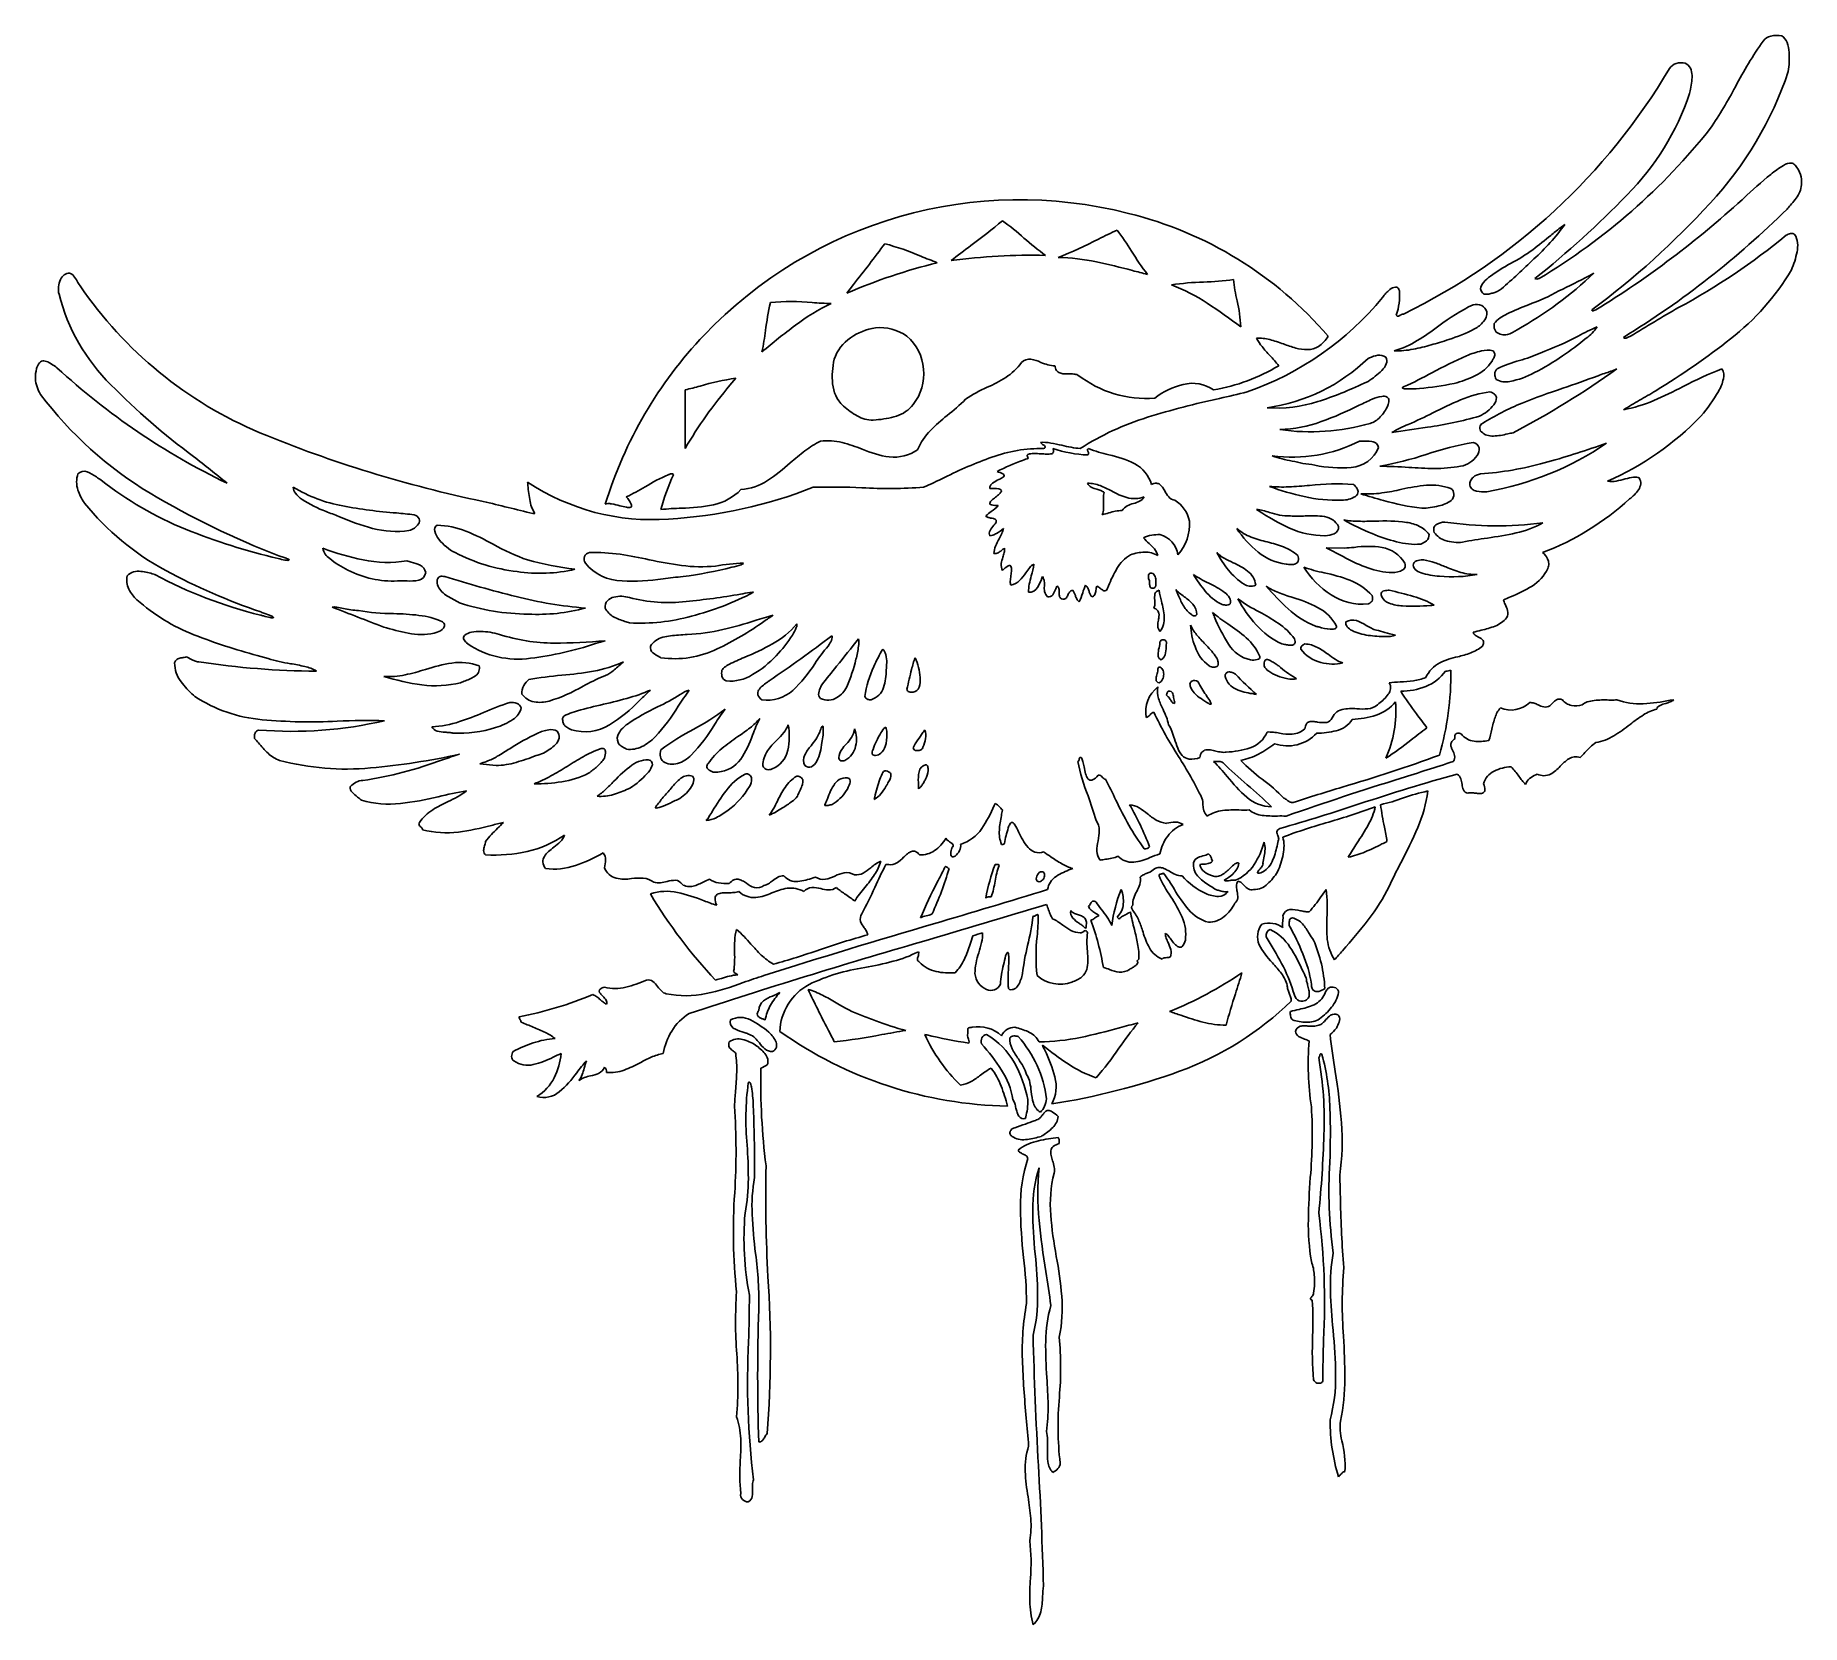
# Model space of a CAD drawing. Extents: x 0.15 to 7.71, y 0.03 to 6.84.
import ezdxf

# ---------------------------------------------------------------- set-up
doc = ezdxf.new("R2010")
doc.units = 0

msp = doc.modelspace()

# ---------------------------------------------------------------- linework, layer by layer
at = {"color": 7, "linetype": 'CONTINUOUS'}
for p, q in [((7.465108, 6.144353), (7.459353, 6.139023)), ((3.624378, 5.739024), (3.653416, 5.776237)), ((6.803556, 5.813081), (6.824357, 5.824024)), ((6.39186, 5.739024), (6.391829, 5.739015)), ((0.240652, 5.419028), (0.236123, 5.422174)), ((3.148132, 5.374028), (3.123715, 5.343719)), ((2.931884, 5.07278), (2.931884, 5.324028)), ((5.856863, 5.360278), (5.839671, 5.352551)), ((7.089356, 5.320278), (7.090881, 5.321249)), ((3.610034, 5.253983), (3.606878, 5.25653)), ((3.749507, 5.195481), (3.736878, 5.19403)), ((4.453123, 5.099028), (4.461873, 5.090281)), ((5.820614, 5.10403), (5.826134, 5.104265)), ((6.862035, 5.089797), (6.878106, 5.09528)), ((2.256888, 4.929031), (2.257454, 4.922357)), ((0.35678, 4.841299), (0.35815, 4.839031)), ((2.288138, 4.794032), (2.279388, 4.794032)), ((5.386541, 4.807046), (5.379367, 4.811532)), ((5.673648, 4.699242), (5.671864, 4.699031)), ((5.749661, 4.609674), (5.677154, 4.646888)), ((5.677154, 4.646888), (5.755429, 4.645998)), ((6.082588, 4.663119), (6.081861, 4.662784)), ((1.113706, 4.372368), (1.118431, 4.370659)), ((1.652923, 4.304255), (1.640642, 4.307784)), ((1.098841, 4.186132), (1.145646, 4.172787)), ((2.666885, 4.159035), (2.657721, 4.150715)), ((5.544893, 4.09014), (5.550616, 4.086536)), ((6.211861, 4.122785), (6.211856, 4.122783)), ((0.825327, 4.015373), (0.830648, 4.010286)), ((7.166854, 3.996536), (7.15102, 3.993829)), ((3.950202, 3.792556), (3.949377, 3.790288)), ((2.121536, 3.713811), (2.052154, 3.721541)), ((1.497715, 3.624723), (1.496893, 3.624041)), ((2.698135, 3.619039), (2.688624, 3.614858)), ((4.255453, 3.542851), (4.259374, 3.551539)), ((4.99312, 3.466542), (4.994107, 3.46673)), ((3.791878, 3.290292), (3.804377, 3.290292)), ((4.781871, 3.065293), (4.790621, 3.056543)), ((4.164421, 2.984061), (4.164375, 2.984045)), ((3.291881, 2.570298), (3.289472, 2.5722)), ((3.958127, 2.561548), (3.96657, 2.559689)), ((4.450554, 2.123601), (4.456872, 2.1253)), ((4.529372, 2.120299), (4.519493, 2.118968))]:
    msp.add_line(p, q, dxfattribs=at)
for centre, radius, start, end in [((9.005597, 5.801434), 1.776548, 145.055199, 152.45112), ((7.595942, 6.781131), 0.06005, 102.846619, 140.881707), ((7.609894, 6.740898), 0.102485, 79.055239, 105.451406), ((7.595, 6.792016), 0.060254, 19.527221, 55.240891), ((7.512343, 6.760185), 0.148816, 3.811625, 20.440557), ((7.300272, 6.746249), 0.361344, 350.686397, 363.780945), ((4.820363, 8.077732), 2.704134, 296.084571, 329.407487), ((7.196659, 6.665154), 0.060664, 108.682525, 143.167712), ((7.198885, 6.655595), 0.070438, 76.268908, 107.906578), ((7.195341, 6.681158), 0.047411, 26.396886, 64.697207), ((6.972543, 6.67194), 0.272465, 345.756732, 359.877372), ((7.168814, 6.669872), 0.076208, 1.116401, 25.130175), ((6.182913, 7.181327), 1.55438, 317.124259, 341.486604), ((6.166082, 6.952632), 1.126857, 315.251988, 341.443462), ((8.106961, 6.417048), 0.890372, 167.819937, 168.535444), ((5.730247, 7.51721), 1.920997, 326.081594, 332.261165), ((5.1853, 8.143333), 2.73111, 300.967782, 321.556118), ((7.855212, 5.915184), 0.430207, 120.570891, 129.388026), ((7.669341, 6.240625), 0.055738, 85.53284, 126.218635), ((7.656979, 6.26026), 0.039626, 39.272413, 65.069086), ((7.610579, 6.218872), 0.10178, 28.281614, 40.774602), ((8.976655, 4.549168), 2.197587, 129.385271, 133.457885), ((7.609331, 6.214505), 0.104999, 6.696813, 30.05802), ((7.609212, 6.213234), 0.105272, 332.573713, 367.376064), ((4.366204, 4.270368), 1.868539, 75.608531, 136.396795), ((4.03322, 8.997079), 4.081208, 308.46462, 315.94731), ((4.589267, 9.291759), 4.263465, 301.755466, 312.313104), ((7.480735, 6.291978), 0.255803, 316.529288, 330.172919), ((4.439641, 4.487369), 1.640186, 40.566315, 76.209304), ((4.639698, 8.585733), 3.640928, 306.699985, 317.452008), ((4.942295, 8.831667), 3.848251, 301.458204, 314.756964), ((8.393888, 5.47837), 0.967383, 138.767342, 140.090172), ((2.606665, 8.050599), 2.615726, 306.307046, 310.074477), ((3.532847, 5.011861), 1.284497, 48.550795, 53.84719), ((6.618813, 2.139458), 4.283444, 115.394406, 116.574001), ((3.681304, 5.191366), 1.371063, 31.995082, 36.610206), ((3.765288, 9.521468), 4.55651, 307.872713, 309.11579), ((5.953044, 6.57146), 0.920988, 311.799895, 324.168117), ((8.911509, 3.189983), 3.602614, 128.278605, 129.089452), ((6.769704, 5.91297), 0.138341, 120.387923, 130.564752), ((5.842242, 8.175201), 2.837506, 298.296316, 309.525774), ((7.678718, 5.937123), 0.058118, 101.588153, 121.788136), ((7.671077, 5.971024), 0.023383, 55.412925, 99.933585), ((7.619529, 5.947611), 0.077601, 5.349026, 33.351609), ((-2.777321, 10.845932), 8.188784, 321.749395, 323.283982), ((3.513233, 4.91249), 1.073255, 66.512334, 75.228318), ((6.610518, 2.646681), 4.109868, 126.680684, 128.170124), ((5.233419, 6.937445), 1.284515, 228.550787, 233.846725), ((3.827818, 7.662222), 1.904613, 291.613584, 297.34174), ((6.010703, 6.645526), 1.374967, 211.955082, 216.949108), ((6.072123, 6.604803), 0.838525, 298.133986, 305.795472), ((7.278239, 6.003268), 0.425837, 337.130689, 348.031806), ((7.556956, 5.941773), 0.140446, 348.995025, 365.340782), ((4.631245, 3.380317), 2.564621, 103.975351, 113.116282), ((4.809414, 8.007475), 2.282332, 247.635154, 249.546955), ((4.416744, 3.30388), 2.597062, 88.700911, 97.658781), ((4.503728, 4.957796), 0.934081, 78.299845, 88.42681), ((4.163155, 3.315764), 2.611059, 74.804675, 78.288678), ((6.159537, 10.813973), 5.148415, 255.236192, 255.975305), ((6.863814, 5.127002), 0.837981, 118.223945, 125.189195), ((3.986396, 8.536098), 3.699729, 311.297666, 314.225779), ((6.75347, 6.385642), 1.068313, 307.936511, 329.147147), ((0.347147, 5.756372), 0.100266, 156.027392, 192.877938), ((0.303642, 5.774985), 0.052956, 127.108158, 155.303761), ((0.292577, 5.788826), 0.035246, 87.031949, 126.338762), ((0.292167, 5.803605), 0.020541, 55.581923, 83.752696), ((0.281168, 5.787792), 0.039803, 39.039102, 55.386456), ((0.170274, 5.702594), 0.179635, 28.875739, 37.867934), ((0.639697, 5.969704), 0.360486, 210.021718, 213.588436), ((1.789601, 6.757595), 1.75439, 214.247668, 247.212628), ((4.712606, 4.998386), 0.832726, 56.811913, 68.661341), ((5.176866, 4.713235), 1.072976, 91.32144, 98.643182), ((5.123259, 6.919927), 1.134369, 271.457937, 277.97369), ((6.099572, 5.886648), 0.823898, 186.279918, 192.686667), ((6.047467, 5.632324), 0.155389, 128.630769, 145.528009), ((5.979389, 5.721758), 0.043106, 96.670309, 132.158044), ((5.974623, 5.749943), 0.014631, 47.580677, 90.942482), ((5.964603, 5.740861), 0.028124, 14.232706, 44.991223), ((6.394267, 5.747046), 0.056951, 138.705085, 170.419198), ((6.375869, 5.765731), 0.038864, 193.701385, 221.17256), ((6.478259, 5.677061), 0.166266, 125.840661, 139.686391), ((6.331347, 5.891989), 0.165926, 296.943761, 302.241073), ((6.545914, 5.548043), 0.239463, 119.468813, 121.761255), ((5.670862, 7.043694), 1.678733, 299.425492, 313.402746), ((6.580392, 5.813497), 0.014702, 234.523941, 269.655633), ((6.577314, 5.829072), 0.030424, 275.637982, 292.412586), ((6.709778, 5.449284), 0.371853, 108.69156, 108.967496), ((5.325878, 8.572941), 3.130553, 295.517752, 298.165387), ((1.060905, 5.941505), 0.837607, 194.341777, 225.315219), ((4.396348, 5.442854), 1.128633, 166.946114, 173.106447), ((3.388169, 4.839566), 0.863051, 84.158552, 96.071749), ((3.968939, 4.844664), 0.944039, 115.879847, 126.752152), ((3.597667, 7.295098), 1.60159, 265.643495, 268.540674), ((3.870536, 3.704367), 2.376605, 52.665553, 56.89923), ((4.692473, 5.561844), 0.62023, 2.974343, 13.411683), ((4.904746, 6.555504), 1.314175, 289.312377, 320.53893), ((5.722033, 5.73075), 0.270367, 341.290743, 363.610414), ((6.672989, 4.938141), 0.83539, 115.993742, 127.833112), ((6.319511, 5.632426), 0.057996, 65.310845, 102.599163), ((6.322096, 5.645387), 0.045243, 15.890727, 61.426335), ((6.361756, 5.754557), 0.020904, 223.585334, 261.606155), ((6.36436, 5.778126), 0.044609, 262.715935, 282.384359), ((6.329611, 5.950595), 0.220538, 281.592295, 286.386793), ((6.381062, 5.794234), 0.056256, 281.066121, 296.917913), ((6.956816, 4.599116), 1.165167, 110.758979, 115.611664), ((6.201819, 6.618306), 0.990583, 290.198227, 298.500419), ((10.400169, 0.064883), 6.466496, 119.791626, 121.912197), ((5.011005, 3.441469), 2.691853, 126.652699, 130.560351), ((5.987457, 5.650923), 0.011614, 216.434296, 243.853286), ((5.985246, 5.647012), 0.007134, 245.956183, 280.119366), ((5.983879, 5.653492), 0.013754, 280.983338, 299.641516), ((5.962606, 5.691971), 0.057722, 299.103329, 304.107206), ((6.019513, 5.609141), 0.042777, 114.462864, 125.007009), ((6.007101, 5.636428), 0.012799, 79.817513, 114.46981), ((6.248493, 5.704199), 0.135392, 298.428494, 319.840662), ((6.306452, 5.65479), 0.059233, 320.210664, 362.889177), ((6.449134, 5.601214), 0.052684, 172.843536, 214.297333), ((6.510092, 5.514811), 0.146506, 112.871444, 140.613216), ((6.823177, 5.668947), 0.007947, 197.73907, 225.448321), ((6.820024, 5.66595), 0.003603, 227.74921, 269.991995), ((6.819821, 5.669622), 0.007278, 271.592234, 293.837215), ((6.809679, 5.693893), 0.033582, 292.929423, 298.506868), ((6.83981, 5.638875), 0.029147, 110.84179, 118.937981), ((6.832021, 5.659632), 0.006978, 81.043441, 111.712372), ((4.341982, 4.296), 1.833323, 136.454805, 162.933968), ((2.153837, 5.717485), 1.130635, 348.213083, 352.929693), ((3.73737, 5.4015), 0.175198, 123.762038, 162.124306), ((3.787076, 5.336659), 0.256782, 99.006317, 124.942149), ((3.764828, 5.387612), 0.203457, 54.879134, 95.061376), ((3.753696, 5.401384), 0.199325, 3.456812, 49.978298), ((5.389599, 5.370214), 0.175362, 74.601907, 93.345003), ((5.534174, 5.620794), 0.172243, 206.003632, 220.363758), ((5.26907, 4.917404), 0.643935, 69.525179, 74.960383), ((5.575775, 5.615376), 0.125811, 303.149371, 330.815257), ((5.863653, 5.864476), 0.38764, 285.825145, 301.80717), ((5.388743, 6.635202), 1.292933, 301.69066, 306.653532), ((6.684521, 3.505084), 2.087607, 104.463577, 105.483664), ((6.612975, 4.293396), 1.312627, 108.228054, 110.042688), ((6.02233, 6.141125), 0.627364, 286.678578, 297.596159), ((6.441106, 5.620858), 0.060774, 234.263627, 282.125562), ((6.425212, 5.674406), 0.116545, 284.235582, 307.159641), ((6.187895, 6.609571), 1.198453, 289.798233, 298.338682), ((6.002076, 6.494275), 1.23422, 303.885966, 309.735741), ((7.414517, 4.296851), 1.419477, 113.95833, 117.604555), ((6.678498, 5.700632), 0.191937, 305.901368, 326.260526), ((6.959124, 5.55746), 0.011986, 224.714704, 284.077402), ((6.949463, 5.596669), 0.052367, 283.895964, 298.773081), ((7.01307, 5.475662), 0.084353, 111.717708, 117.080073), ((5.36582, 8.145764), 3.30964, 301.414335, 308.14992), ((0.18395, 5.42367), 0.024583, 76.593211, 122.711972), ((3.874848, 5.381568), 0.313021, 166.380193, 185.823146), ((4.407109, 5.404465), 0.051138, 83.335898, 133.551534), ((4.388183, 5.299567), 0.157662, 64.619536, 80.927669), ((6.038336, 6.03595), 0.825322, 219.656552, 223.162551), ((5.319792, 6.010237), 0.769595, 277.809687, 314.255706), ((4.891468, 4.9576), 0.748891, 38.890398, 43.317665), ((5.731003, 6.158515), 0.680354, 249.641792, 254.331828), ((5.596278, 5.673899), 0.177365, 253.957167, 270.524316), ((5.596241, 5.589701), 0.093174, 271.020965, 301.245652), ((5.597093, 6.123834), 0.713756, 291.342872, 291.844553), ((5.927571, 5.315107), 0.159976, 100.523242, 113.933007), ((5.906706, 5.430695), 0.042525, 51.61154, 101.325807), ((5.906204, 5.447915), 0.031364, 337.354711, 390.911854), ((5.980137, 5.858269), 0.366899, 268.317373, 281.127956), ((5.861871, 6.43632), 0.956917, 281.396038, 286.097987), ((6.999023, 3.818743), 1.80164, 113.567875, 118.813877), ((6.426607, 5.124729), 0.375726, 102.88528, 113.188136), ((6.368409, 5.39309), 0.101193, 76.600117, 104.647629), ((6.414317, 5.438152), 0.027512, 150.882844, 162.276454), ((6.48619, 5.39875), 0.109477, 148.001214, 151.171302), ((6.373148, 5.47008), 0.028464, 24.366831, 48.897303), ((6.35943, 5.481073), 0.04173, 324.367595, 348.636576), ((6.382966, 5.474975), 0.017506, 353.033253, 383.030213), ((6.620758, 5.001969), 0.462553, 104.313758, 117.0213), ((6.380906, 5.931291), 0.497225, 284.618881, 295.353752), ((6.054102, 6.399871), 1.126884, 297.23882, 304.366179), ((0.284918, 5.376506), 0.136968, 163.402032, 182.157193), ((-0.256602, 5.52045), 0.423438, 345.667805, 346.684913), ((0.197774, 5.408993), 0.044556, 127.474718, 161.772365), ((0.172725, 5.376562), 0.07301, 57.731806, 76.596008), ((0.012227, 5.109606), 0.384485, 54.385508, 58.747024), ((2.262244, 7.61132), 2.98211, 227.319727, 244.307912), ((3.331545, 4.178004), 1.210005, 98.718496, 106.106175), ((3.74935, 5.390549), 0.204589, 320.903078, 366.413576), ((3.975977, 5.903496), 0.620628, 293.750709, 301.979886), ((4.176294, 5.578135), 0.238566, 302.556828, 325.066723), ((4.564039, 5.690426), 0.270986, 246.448746, 253.101895), ((4.509333, 5.509675), 0.082138, 252.966158, 274.392411), ((4.557206, 5.429985), 0.041641, 183.037291, 213.20049), ((4.546731, 5.424676), 0.029997, 215.672631, 249.156629), ((4.557902, 5.455241), 0.062538, 249.555398, 266.771948), ((4.570619, 5.642476), 0.250201, 266.278791, 271.005251), ((4.57944, 5.147021), 0.245332, 86.148685, 91.035045), ((4.592415, 5.331362), 0.060539, 68.733479, 86.682068), ((4.905922, 5.761784), 0.474217, 232.062398, 274.498952), ((5.060617, 6.113074), 0.800512, 279.708954, 301.121577), ((5.667752, 5.658791), 0.353374, 302.354692, 314.588999), ((5.854131, 5.46952), 0.087742, 314.6805, 337.426884), ((5.379062, 6.761426), 1.557475, 293.949746, 298.855119), ((6.097602, 5.838513), 0.503528, 284.727638, 295.497955), ((6.229103, 5.559396), 0.194994, 295.92728, 324.631542), ((6.427257, 5.391669), 0.027876, 126.667931, 180.189718), ((6.457624, 5.39593), 0.058405, 184.275465, 205.390435), ((6.400646, 5.705341), 0.350895, 280.461662, 298.834772), ((4.769071, 8.417006), 3.695639, 297.545147, 305.651867), ((5.376135, 9.258543), 4.141908, 288.504491, 290.727956), ((7.105761, 4.67188), 0.760058, 108.070716, 110.298764), ((6.6937, 5.954419), 0.587069, 287.475823, 293.00219), ((7.890865, 4.055998), 1.453383, 110.869807, 118.069288), ((7.32504, 5.385348), 0.05597, 345.297826, 390.825064), ((0.300845, 5.38536), 0.153438, 185.238757, 211.637864), ((1.504518, 6.31032), 1.670718, 216.999273, 238.823036), ((2.651764, 7.498137), 3.063269, 224.633513, 233.414033), ((4.462286, 4.192601), 1.765459, 139.305757, 150.095512), ((2.253333, 8.089592), 2.847591, 283.785621, 285.115097), ((3.71372, 5.363035), 0.150859, 185.029378, 224.909344), ((4.434048, 4.850173), 0.528, 113.212613, 124.745218), ((5.151237, 5.010165), 0.347961, 104.323815, 126.734063), ((5.104583, 5.191078), 0.161131, 55.599409, 104.165597), ((3.098299, 14.599046), 9.550431, 282.84279, 283.571361), ((5.137764, 6.82676), 1.632779, 287.961571, 295.460286), ((5.922808, 5.262201), 0.03456, 62.221915, 101.398995), ((6.005802, 5.332954), 0.001668, 131.582388, 249.654462), ((6.017103, 5.320488), 0.018494, 108.300882, 132.139648), ((6.021244, 5.372798), 0.0444, 248.847458, 270.817245), ((6.039595, 5.749552), 0.421521, 267.590987, 275.10115), ((5.956693, 6.665182), 1.340896, 275.150753, 281.569181), ((6.444179, 4.825932), 0.49362, 97.545451, 112.707362), ((6.366547, 5.265494), 0.051407, 50.570957, 75.566471), ((6.384461, 5.287844), 0.022768, 9.892302, 49.671774), ((5.980807, 5.198725), 0.457669, 21.845775, 22.096731), ((6.445933, 5.438156), 0.080028, 239.744949, 283.312762), ((7.598181, 2.575981), 2.900421, 108.233051, 111.894857), ((3.017428, 12.194428), 7.989652, 300.063683, 300.640536), ((6.330101, 7.018192), 1.894868, 293.353914, 297.566055), ((6.707839, 5.697708), 0.753193, 319.797654, 329.707311), ((7.192616, 5.413714), 0.191356, 329.912965, 347.145923), ((3.878352, 5.566791), 0.41212, 229.377932, 239.380232), ((3.794189, 5.348122), 0.14311, 287.105258, 322.765023), ((3.517563, 5.89909), 0.870183, 308.055534, 315.023303), ((5.976067, 1.769163), 3.598449, 102.110219, 107.199082), ((5.466292, 5.820519), 0.574272, 265.813401, 287.740723), ((5.101822, 6.696366), 1.607283, 290.190779, 296.512108), ((7.811341, 1.097802), 4.612632, 114.830102, 115.586174), ((5.94121, 5.131071), 0.166927, 98.694245, 113.606735), ((5.793123, 5.322459), 0.162555, 315.286693, 336.072117), ((5.929156, 5.278544), 0.017258, 358.952118, 415.568157), ((5.892958, 5.278457), 0.053454, 335.781847, 359.755045), ((5.438409, 6.567639), 1.511749, 293.007341, 297.412385), ((6.852811, 3.842222), 1.558826, 112.605266, 117.442832), ((6.266291, 5.36076), 0.164021, 294.519634, 322.027857), ((6.930429, 4.249791), 1.098346, 112.133994, 122.094433), ((6.362118, 5.289652), 0.044822, 318.311379, 362.689707), ((11.025953, -1.641103), 7.996543, 120.064056, 120.639763), ((6.843976, 5.827013), 0.597573, 280.278806, 293.394141), ((3.735394, 5.326818), 0.132796, 239.7241, 270.640384), ((3.716401, 5.621902), 0.427704, 274.439469, 286.277468), ((4.191288, 4.949816), 0.289532, 136.120888, 155.956286), ((4.498436, 4.641607), 0.724616, 127.834878, 135.388538), ((5.260848, 4.081549), 1.177982, 107.224343, 122.704765), ((5.463443, 5.71859), 0.564784, 271.615637, 289.995805), ((5.611937, 6.058145), 0.913782, 261.658163, 286.117717), ((5.840376, 5.266512), 0.089849, 286.312824, 319.443205), ((6.390753, 4.34267), 0.908483, 113.446506, 118.418083), ((5.237185, 10.592417), 5.498244, 277.537362, 279.14918), ((5.891088, 6.748113), 1.599242, 277.919574, 286.091758), ((6.362549, 5.159991), 0.026776, 171.323945, 196.232264), ((6.363025, 5.16057), 0.027166, 148.869372, 172.6832), ((6.350965, 5.156398), 0.014652, 195.404152, 237.579159), ((6.350157, 5.168885), 0.011863, 106.136252, 151.114345), ((6.369792, 6.095741), 1.271208, 293.816042, 315.927521), ((3.161655, 10.110122), 5.376766, 247.569744, 258.242186), ((3.674533, 4.765051), 0.375983, 115.633343, 127.629051), ((3.54263, 4.860304), 0.245658, 75.5781, 97.190859), ((3.424665, 4.411608), 0.7096, 68.045023, 75.37661), ((3.873277, 5.494115), 0.462267, 246.637755, 261.63879), ((4.458222, 4.440983), 0.631857, 89.215558, 109.647476), ((4.463946, 4.901366), 0.197959, 80.0173, 93.134006), ((4.455148, 5.06697), 0.024262, 57.232147, 73.906902), ((4.462786, 5.084269), 0.012193, 289.580492, 327.962369), ((4.461098, 5.0755), 0.013874, 32.413117, 58.826698), ((4.468406, 5.080092), 0.005244, 334.087441, 392.863834), ((4.377016, 4.393854), 0.71286, 76.315857, 80.207241), ((4.492551, 5.062615), 0.017563, 353.389297, 395.3658), ((4.676843, 5.576126), 0.531269, 251.341264, 267.710735), ((4.668339, 5.558424), 0.487629, 255.428366, 264.826935), ((4.659118, 5.067903), 0.004206, 140.275345, 181.759967), ((4.66168, 5.065228), 0.007898, 106.999228, 137.223914), ((4.869815, 5.596798), 0.564696, 248.119792, 257.408308), ((5.53176, 5.682618), 0.646684, 262.456681, 296.530206), ((5.773418, 5.129959), 0.139115, 274.8428, 337.413699), ((5.842815, 4.911931), 0.193056, 80.749021, 94.956647), ((5.865968, 5.060239), 0.042966, 51.946293, 79.428764), ((5.87481, 5.073312), 0.027244, 6.779469, 49.64077), ((6.581837, 3.610327), 1.513883, 100.465105, 108.331247), ((6.302209, 5.067183), 0.032183, 15.915154, 81.690171), ((6.287267, 5.070748), 0.046192, 322.587622, 366.538746), ((6.381554, 5.17996), 0.05262, 223.063932, 252.884931), ((6.141553, 6.177829), 1.309359, 279.852917, 304.230899), ((6.391496, 5.214393), 0.088456, 253.294226, 271.795533), ((6.37785, 5.43273), 0.307188, 273.063593, 284.585682), ((6.588807, 4.559785), 0.590956, 100.796381, 103.065907), ((5.603258, 8.652113), 3.778176, 285.483805, 289.461337), ((-2.988418, 0.109661), 6.232372, 50.576944, 52.263701), ((2.846351, 5.603033), 0.798314, 303.244653, 312.152637), ((4.204817, 4.073369), 1.247546, 127.522017, 131.258974), ((3.82499, 5.213822), 0.17807, 263.896697, 304.902143), ((4.869661, 3.307335), 1.837852, 109.844374, 116.768638), ((4.648796, 4.250207), 0.817822, 109.388578, 117.740666), ((3.164162, 8.230175), 3.430211, 290.711534, 291.173337), ((4.403824, 5.042427), 0.007152, 165.577917, 209.794232), ((4.403075, 5.04182), 0.006623, 114.965098, 158.865202), ((4.423762, 5.052742), 0.029596, 207.943691, 225.781119), ((4.410765, 5.026843), 0.023456, 99.055911, 116.554566), ((4.4241, 4.937717), 0.113573, 87.952547, 98.622016), ((4.413745, 4.371402), 0.679968, 86.550766, 88.78546), ((4.495317, 5.724457), 0.675544, 266.549109, 268.788845), ((4.485039, 5.159615), 0.110623, 267.927355, 278.753012), ((4.496408, 5.062942), 0.013791, 293.347143, 350.194764), ((4.664602, 5.068222), 0.009698, 182.648897, 202.717659), ((4.650506, 5.054015), 0.010121, 300.356227, 329.436498), ((4.698391, 5.08161), 0.046041, 201.846742, 206.802971), ((4.612861, 5.038427), 0.049772, 21.69525, 26.775637), ((4.646477, 5.051701), 0.01363, 4.516311, 22.087647), ((4.652927, 5.052273), 0.007156, 331.593749, 364.020463), ((4.654229, 4.597524), 0.457603, 63.65441, 78.34027), ((4.789968, 4.879204), 0.14498, 15.944048, 62.32414), ((5.595728, 5.430847), 0.416806, 249.074787, 261.115063), ((5.39055, 4.247089), 0.784689, 76.17055, 79.66303), ((5.399203, 3.625385), 1.395166, 80.532056, 82.632232), ((5.742397, 5.540171), 0.550495, 258.080849, 274.455564), ((5.905894, 3.302634), 1.693897, 85.757596, 89.967216), ((5.646992, 6.426758), 1.453645, 280.298267, 288.394687), ((6.145694, 5.61969), 0.632349, 269.57799, 279.780207), ((6.235274, 5.101362), 0.106337, 279.655969, 326.508919), ((6.242445, 6.341409), 1.380696, 273.97309, 285.520783), ((0.434335, 4.929054), 0.109424, 161.35842, 198.150457), ((0.357501, 4.938417), 0.037107, 69.984419, 136.348648), ((0.315616, 4.831758), 0.151688, 51.779044, 68.908309), ((0.554755, 5.149556), 0.246094, 233.815686, 239.377784), ((1.354434, 6.111445), 1.494381, 231.75627, 247.86601), ((2.788667, 5.726042), 0.958131, 236.288135, 274.288891), ((2.907079, 4.96623), 0.651104, 183.863667, 189.909948), ((3.159991, 4.259331), 0.76269, 113.212315, 121.58134), ((3.678507, 4.588339), 0.879175, 154.97214, 165.293523), ((2.833276, 5.035759), 0.079866, 289.081102, 292.241108), ((2.878123, 4.930257), 0.034797, 97.355545, 114.8403), ((2.874541, 4.9566), 0.008214, 26.62257, 96.096918), ((3.150906, 5.138957), 0.243228, 274.651867, 303.174498), ((2.242615, 8.663991), 4.128481, 294.476497, 295.837829), ((4.270831, 4.895223), 0.036599, 127.351134, 149.073375), ((4.336942, 4.803433), 0.149708, 114.060879, 126.151435), ((4.239502, 4.868243), 0.109592, 61.090624, 74.860312), ((4.20501, 5.092283), 0.167856, 294.983512, 300.833287), ((4.284751, 4.961423), 0.014687, 295.365482, 337.741143), ((4.28437, 4.94995), 0.016378, 37.342755, 60.315142), ((4.293311, 4.956793), 0.005119, 349.493207, 397.148052), ((4.653697, 4.772436), 0.151608, 68.629293, 89.272871), ((4.68731, 4.938096), 0.034669, 203.933789, 242.993129), ((4.950567, 4.876026), 0.047944, 90.406083, 116.238736), ((4.949583, 4.897151), 0.026826, 54.363744, 88.624191), ((4.93671, 4.880866), 0.047572, 33.412664, 53.189829), ((5.723577, 3.903797), 1.017698, 86.011506, 96.594758), ((5.749012, 4.86229), 0.072638, 34.228044, 51.364602), ((6.158102, 6.73414), 1.746865, 265.834123, 269.44025), ((6.324406, 4.920804), 0.031779, 153.744952, 190.007953), ((6.337724, 4.91372), 0.046859, 129.2684, 153.180618), ((6.347645, 4.904434), 0.060355, 99.089549, 130.980353), ((6.899564, 5.039148), 0.107632, 261.204944, 280.87678), ((6.842361, 5.370686), 0.444055, 280.052988, 285.233478), ((7.042402, 4.645506), 0.308216, 98.923111, 105.692586), ((7.002667, 4.894434), 0.056141, 84.222155, 98.265852), ((7.006742, 4.931563), 0.018794, 52.793609, 85.18865), ((6.968247, 4.927492), 0.057033, 326.720055, 353.440024), ((6.986088, 4.924329), 0.038963, 355.063566, 394.737859), ((0.561882, 4.975622), 0.245172, 199.206461, 213.22116), ((2.507043, 8.028816), 3.660144, 239.322451, 248.932193), ((1.29036, 4.905307), 0.037234, 178.115574, 220.214821), ((1.581319, 5.456971), 0.640845, 239.196517, 259.525661), ((1.362694, 4.961098), 0.128558, 218.387427, 235.863979), ((1.551416, 5.24538), 0.469775, 236.269032, 250.341269), ((-3.512076, -18.444603), 23.94943, 76.005985, 76.531501), ((2.421515, 4.878078), 0.157649, 188.720763, 212.21646), ((2.262801, 5.734836), 0.964192, 295.59804, 301.080887), ((2.578359, 4.772889), 0.136905, 26.453975, 42.444211), ((2.743401, 6.787388), 2.02018, 273.317909, 291.403388), ((3.001152, 5.064484), 0.238604, 282.405993, 315.259158), ((3.558958, 2.03295), 2.874649, 87.41936, 91.561394), ((3.805548, 7.084658), 2.183121, 266.923733, 273.876162), ((4.261001, 4.829915), 0.026245, 128.643814, 160.097316), ((4.256784, 4.903965), 0.020058, 149.874748, 186.969998), ((4.249562, 4.745854), 0.156194, 80.402572, 94.659283), ((4.415919, 4.664158), 0.253056, 127.846982, 132.606202), ((4.115652, 5.051547), 0.237078, 307.707345, 313.223404), ((4.27207, 4.880124), 0.020051, 54.163654, 79.851023), ((4.263964, 4.89675), 0.022801, 308.036744, 346.731158), ((4.280322, 4.891699), 0.005837, 358.210576, 413.315558), ((4.727889, 5.018896), 0.125087, 243.239129, 254.729214), ((4.636199, 4.699825), 0.206915, 68.592078, 73.506615), ((4.545938, 4.501116), 0.443542, 61.467488, 68.438005), ((4.688575, 4.833065), 0.063751, 53.078697, 68.708088), ((4.955876, 4.856692), 0.232693, 178.475672, 183.81765), ((4.799721, 4.860728), 0.076486, 162.261581, 178.386144), ((4.916001, 5.169997), 0.320914, 240.463777, 253.221126), ((4.85665, 4.984588), 0.126308, 254.718502, 289.16717), ((4.817292, 4.97382), 0.140958, 284.264194, 295.455927), ((4.856525, 4.889919), 0.048344, 296.212513, 329.362194), ((4.813807, 4.797662), 0.195988, 28.564855, 33.931343), ((5.105749, 4.953254), 0.134847, 207.315592, 220.272389), ((5.035833, 4.894719), 0.043667, 220.972282, 261.488641), ((4.95614, 4.73398), 0.138496, 11.474489, 58.078859), ((5.861732, 6.098352), 1.262597, 250.215619, 257.258948), ((5.487584, 5.481791), 0.573981, 264.680128, 272.955312), ((5.41273, 7.070256), 2.164205, 272.76622, 275.142076), ((5.725646, 5.50966), 0.658394, 257.51144, 271.629112), ((5.747607, 4.951804), 0.100324, 268.147989, 303.180066), ((5.788898, 4.889047), 0.025202, 302.694328, 360.544666), ((5.785066, 4.886595), 0.029158, 5.296357, 34.591516), ((5.856269, 5.301852), 0.423929, 265.85326, 278.143556), ((6.267381, 6.193891), 1.387088, 251.428689, 255.642662), ((5.754267, 5.994723), 1.124266, 278.287556, 282.696266), ((6.225959, 5.90763), 1.099929, 254.035126, 262.734861), ((6.175482, 4.167263), 0.751143, 95.199479, 103.403479), ((6.128161, 4.669915), 0.246276, 70.131349, 94.833319), ((6.122085, 4.986875), 0.164646, 283.202848, 303.773224), ((6.19369, 4.876388), 0.031023, 1.827475, 54.143267), ((6.190186, 4.875428), 0.034565, 312.669221, 363.232797), ((6.323818, 4.922263), 0.031491, 192.809571, 229.961296), ((6.330381, 4.932268), 0.043396, 231.824816, 258.044339), ((6.351075, 5.053697), 0.16655, 259.733596, 275.006855), ((6.183376, 5.724986), 1.17636, 290.969421, 312.41703), ((6.889096, 4.982052), 0.153157, 304.960104, 325.904403), ((1.265323, 5.578303), 1.17025, 219.177205, 241.478942), ((0.366049, 2.131707), 2.862015, 67.783863, 68.964145), ((1.882869, 5.787393), 1.09602, 246.633836, 254.660441), ((1.855316, 6.903552), 2.113142, 259.350766, 265.648736), ((1.128338, -1.329787), 6.152439, 84.007506, 84.715451), ((1.762134, 4.756446), 0.033678, 26.061651, 75.369005), ((1.768909, 4.76387), 0.02461, 325.784485, 377.432265), ((2.600992, 4.809786), 0.026881, 90.078836, 115.581061), ((2.602819, 4.753041), 0.083647, 80.703034, 91.276681), ((2.552952, 4.468072), 0.372942, 74.545236, 80.215215), ((2.75151, 5.190476), 0.376254, 254.716652, 259.089164), ((2.689379, 4.854948), 0.035119, 255.004304, 285.662205), ((2.696585, 4.826584), 0.005908, 292.654036, 349.909382), ((2.687085, 4.827135), 0.015398, 354.090679, 385.97002), ((2.956679, 3.500161), 1.317657, 91.750813, 95.598436), ((2.910976, 5.52525), 0.708069, 270.440646, 281.522402), ((4.235035, 4.796986), 0.020324, 219.596866, 254.481174), ((4.358619, 4.632805), 0.205568, 124.419278, 132.637927), ((4.255224, 4.862878), 0.089234, 253.310439, 262.174487), ((4.241249, 4.837712), 0.005056, 167.002698, 221.093969), ((4.246125, 4.843067), 0.012278, 224.9734, 256.78508), ((4.152005, 4.937562), 0.162631, 303.777446, 318.137801), ((4.224051, 4.649439), 0.126474, 77.308988, 81.349067), ((4.265238, 4.930529), 0.101803, 257.565806, 274.442759), ((4.245991, 4.745452), 0.027988, 62.095423, 77.944706), ((4.254163, 4.76079), 0.010609, 26.476642, 62.332324), ((4.640528, 4.820083), 0.083576, 338.18981, 356.848899), ((4.623914, 5.193168), 0.414971, 283.121814, 287.211611), ((4.507754, 4.826008), 0.216479, 357.214966, 364.024055), ((4.837386, 4.509625), 0.301133, 102.09444, 107.52575), ((4.799566, 4.680051), 0.126572, 87.824405, 101.518734), ((4.847197, 4.784532), 0.048146, 117.426174, 152.809195), ((4.884821, 4.706472), 0.134786, 104.083344, 116.338447), ((5.368272, 4.658049), 0.153884, 75.597093, 85.865413), ((5.962675, 5.678988), 1.045089, 236.545347, 244.970675), ((5.268107, 4.261899), 0.5625, 72.72304, 75.751977), ((5.57749, 5.247109), 0.47015, 252.37869, 257.787095), ((5.514416, 4.957441), 0.173695, 257.908943, 273.28419), ((5.557993, 5.231783), 0.449013, 265.705116, 273.853037), ((5.617469, 4.440131), 0.344901, 81.12747, 94.873866), ((5.657951, 4.698852), 0.083032, 28.940122, 81.191763), ((6.079834, 5.136424), 0.319969, 271.258379, 284.452294), ((1.793765, 7.204607), 2.672516, 247.971482, 256.889764), ((1.691925, 5.099535), 0.382161, 254.986836, 278.459174), ((1.734382, 4.785292), 0.065229, 282.177862, 327.2772), ((1.879753, 4.724728), 0.021909, 118.224877, 195.690769), ((1.944035, 4.740949), 0.0882, 194.541615, 220.360917), ((1.863486, 4.403937), 0.340146, 67.669546, 89.005149), ((1.576902, 3.706214), 1.094432, 60.892608, 67.669869), ((4.25061, 4.707846), 0.016321, 174.326666, 212.688489), ((4.265856, 4.705922), 0.031685, 151.964054, 173.589534), ((4.237994, 4.730606), 0.031595, 267.969713, 291.835911), ((4.359467, 4.652972), 0.139226, 139.273591, 150.837743), ((4.216809, 4.788825), 0.093537, 290.616835, 300.899107), ((4.136794, 4.842025), 0.152884, 320.027523, 326.562741), ((4.251794, 4.760522), 0.012875, 347.714926, 382.843484), ((4.127133, 4.936413), 0.266232, 301.148437, 309.262482), ((3.893227, 4.892591), 0.435542, 331.654471, 334.982435), ((4.18535, 4.756881), 0.113437, 334.699882, 346.438679), ((4.942663, 4.601652), 0.100932, 96.94225, 118.58522), ((4.963022, 4.462233), 0.241813, 89.384371, 97.738062), ((4.938417, 4.603155), 0.104481, 8.048961, 74.907959), ((4.898624, 4.748179), 0.193705, 317.688531, 363.952711), ((5.669999, 4.97849), 0.45023, 213.455876, 230.880249), ((5.429084, 4.887193), 0.206809, 229.352327, 249.421772), ((5.574092, 5.276932), 0.622649, 249.535168, 256.186485), ((5.671652, 5.061524), 0.362492, 245.358704, 270.03349), ((5.66546, 4.822877), 0.123906, 273.789113, 291.817195), ((5.699942, 4.736378), 0.030787, 292.069119, 364.944753), ((5.820895, 5.171081), 0.410188, 260.488648, 269.381529), ((6.25696, 5.653857), 1.020395, 240.410974, 247.95044), ((5.840703, 6.366554), 1.605819, 269.135253, 271.621334), ((6.165105, 5.407488), 0.757597, 247.394404, 255.806458), ((5.926445, 4.004035), 0.758414, 82.776188, 93.046566), ((5.993598, 4.567017), 0.191502, 63.996074, 81.527538), ((6.030246, 4.643493), 0.106702, 34.566777, 63.678619), ((6.088787, 4.700569), 0.029528, 308.934516, 366.734996), ((6.170419, 4.725354), 0.03235, 163.825397, 202.867374), ((6.164205, 4.725276), 0.026466, 121.516462, 159.912599), ((6.222385, 4.774319), 0.102341, 216.962415, 250.127581), ((6.188367, 4.680606), 0.077226, 92.044812, 119.47329), ((6.40714, 6.221568), 1.480454, 261.394188, 277.718512), ((6.194627, 6.036478), 1.358296, 277.344308, 282.62192), ((6.397454, 5.130845), 0.430228, 282.61802, 298.991139), ((1.804825, 5.7942), 1.225153, 249.680947, 258.085677), ((1.444246, 4.657107), 0.065921, 190.331811, 237.552698), ((2.036996, 4.808198), 0.202783, 217.828928, 243.61836), ((2.298093, 5.303054), 0.762249, 242.564689, 263.478078), ((2.545601, 5.425743), 0.879214, 240.247448, 250.829785), ((2.525891, 4.599548), 0.027282, 98.440265, 158.476146), ((2.549329, 3.920856), 0.706212, 81.579262, 92.227005), ((2.366906, 2.718961), 1.921869, 77.664059, 81.446612), ((4.340857, 4.620197), 0.086522, 156.757793, 178.286503), ((4.258133, 4.653022), 0.030471, 262.915051, 298.076065), ((4.565748, 4.526763), 0.330045, 151.192439, 157.260248), ((4.231689, 4.699663), 0.08408, 299.016999, 311.206285), ((4.342374, 4.572776), 0.0843, 120.669246, 130.991087), ((4.104652, 4.670543), 0.198511, 341.47287, 347.201254), ((4.242707, 4.639354), 0.056976, 347.030787, 365.973976), ((4.930056, 4.470578), 0.172898, 121.63501, 149.59492), ((4.906028, 4.41905), 0.209615, 91.777324, 108.541897), ((5.067515, 4.837878), 0.227517, 220.445799, 229.130888), ((4.902351, 4.519291), 0.10931, 60.082154, 91.480781), ((4.771829, 4.496276), 0.224282, 40.750335, 49.110892), ((4.885237, 4.594509), 0.074247, 15.247122, 40.450512), ((5.308111, 4.72452), 0.13911, 224.779081, 241.133047), ((5.622051, 4.847827), 0.468271, 208.201488, 219.178292), ((5.531543, 4.803188), 0.22689, 230.075055, 263.438357), ((5.280566, 4.081461), 0.60833, 69.408154, 76.223883), ((5.424944, 4.466657), 0.196965, 48.438202, 69.314316), ((5.673898, 5.95384), 1.310381, 273.567208, 275.385738), ((5.856229, 4.219985), 0.433341, 81.934256, 97.87021), ((5.892745, 4.510102), 0.141043, 30.426927, 80.085238), ((6.0614, 4.976439), 0.314322, 254.86714, 273.73248), ((6.044826, 4.756074), 0.100332, 292.109471, 308.543469), ((6.24126, 4.862578), 0.192151, 253.782933, 276.154817), ((6.585646, 3.062287), 1.641497, 97.610117, 101.376173), ((6.566771, 4.574263), 0.064383, 24.294969, 54.280214), ((0.582252, 4.491242), 0.054438, 104.42724, 137.838104), ((0.591798, 4.452556), 0.094283, 84.699913, 104.188373), ((0.57516, 4.305633), 0.242133, 70.531926, 83.991024), ((1.983618, 6.920804), 2.692819, 241.689502, 251.152592), ((1.242869, 4.76092), 0.168503, 250.842308, 261.088899), ((1.299851, 4.893702), 0.300644, 248.838956, 252.497554), ((1.118257, 4.318105), 0.30292, 68.893818, 72.482761), ((1.229117, 4.667465), 0.07405, 260.399496, 270.097546), ((1.212687, 4.562716), 0.040715, 59.604386, 68.910291), ((1.23037, 4.60145), 0.008115, 262.017752, 310.548016), ((1.231616, 4.593924), 0.004252, 18.656435, 66.86305), ((1.649236, 4.896149), 0.380268, 230.796449, 244.796079), ((1.680044, 4.92157), 0.416737, 242.451347, 272.660944), ((1.65627, 5.103622), 0.51879, 258.393298, 279.219863), ((1.827173, 4.855992), 0.278646, 251.637685, 255.688304), ((1.723534, 4.430036), 0.159784, 62.963686, 77.435669), ((1.780193, 4.548346), 0.041018, 285.03004, 350.43806), ((1.773346, 4.52911), 0.048899, 14.716162, 62.183813), ((2.310684, 5.193603), 0.655411, 261.297226, 283.113722), ((2.645842, 6.031774), 1.488216, 254.849491, 262.802618), ((2.529105, 4.59923), 0.030401, 160.142424, 215.602251), ((2.664429, 4.711322), 0.206056, 219.041149, 269.292812), ((3.148684, 6.272243), 1.716402, 257.510741, 262.209712), ((3.000502, 5.206313), 0.640228, 262.418217, 275.501572), ((2.676464, 6.376033), 1.868354, 277.586667, 284.088452), ((3.187944, 3.92145), 0.65974, 90.526469, 101.015725), ((2.99592, 5.138057), 0.589914, 283.262868, 287.32288), ((3.155125, 4.629952), 0.057456, 286.631872, 297.064639), ((3.181602, 4.579968), 0.001226, 76.77188, 254.180988), ((4.337744, 4.572715), 0.052187, 172.610184, 205.45841), ((4.431264, 4.558623), 0.146756, 160.560476, 171.850291), ((4.362837, 4.484048), 0.097988, 118.675017, 137.47252), ((4.321419, 4.559254), 0.012134, 82.759115, 117.486891), ((4.321638, 4.565166), 0.006264, 27.324846, 77.929444), ((4.035896, 4.569648), 0.294042, 351.846233, 356.48083), ((4.296545, 4.555611), 0.033082, 353.035169, 382.070111), ((4.205992, 4.661752), 0.221476, 315.564848, 326.7751), ((4.633593, 4.375937), 0.292869, 140.473898, 145.836491), ((4.458632, 4.521369), 0.065363, 120.332546, 141.198205), ((4.052974, 4.632526), 0.376648, 343.717868, 351.643068), ((5.228021, 4.294836), 0.518828, 149.510017, 158.529443), ((5.491116, 5.050909), 0.5133, 240.832541, 245.583285), ((5.477034, 4.725084), 0.278338, 218.450437, 237.0435), ((5.164413, 4.310945), 0.295652, 53.260709, 67.210335), ((5.285954, 4.476384), 0.090385, 7.246468, 52.270196), ((5.52826, 4.687747), 0.11227, 258.364315, 269.450644), ((5.528601, 4.62356), 0.048098, 268.310662, 291.565263), ((5.539146, 4.596869), 0.0194, 291.575841, 341.502293), ((5.521371, 4.599463), 0.037216, 346.403355, 383.049098), ((5.819505, 5.258524), 0.734022, 251.110174, 258.221964), ((5.911417, 4.773212), 0.390332, 212.404816, 236.984679), ((5.527019, 3.840378), 0.713975, 69.34188, 78.474345), ((6.148939, 5.340828), 0.833071, 241.361377, 248.537046), ((5.979452, 4.913059), 0.372953, 248.723479, 264.987147), ((5.955693, 4.674767), 0.133527, 266.208582, 287.506015), ((5.985715, 4.580242), 0.03435, 287.175939, 323.498163), ((5.99327, 4.571653), 0.023292, 329.437552, 385.096292), ((6.070331, 4.573077), 0.019722, 105.503809, 180.856215), ((6.074291, 4.572604), 0.023681, 179.568338, 230.637032), ((6.107026, 4.611066), 0.074185, 229.930721, 251.781964), ((6.087957, 4.510856), 0.084391, 87.937767, 105.743075), ((6.181835, 4.844224), 0.319048, 252.111221, 266.698477), ((6.087289, 4.897064), 0.301894, 270.702988, 271.579609), ((6.048119, 4.306182), 0.292977, 70.845539, 80.671013), ((5.866129, 3.784881), 0.845132, 67.427157, 70.78674), ((6.432097, 5.132612), 0.616626, 246.937108, 253.259354), ((6.319539, 4.762888), 0.230154, 253.581103, 271.200285), ((6.466824, 4.634317), 0.176859, 301.560631, 334.806358), ((6.573998, 4.575108), 0.05749, 5.18439, 26.490911), ((6.593533, 4.577006), 0.037864, 331.661155, 364.995737), ((0.63014, 4.508731), 0.090274, 167.816586, 205.206885), ((0.696749, 4.545365), 0.16621, 206.854111, 226.884892), ((0.924248, 5.362239), 0.870712, 252.046682, 252.291449), ((1.582877, 6.258926), 1.957646, 241.853428, 256.077948), ((1.722874, 4.220902), 0.285348, 86.534269, 94.720415), ((1.755837, 4.670001), 0.165023, 264.535913, 282.242579), ((1.930294, 4.504361), 0.06119, 174.447164, 228.449817), ((1.897753, 4.500295), 0.030069, 139.762742, 160.601126), ((1.887023, 4.508982), 0.016269, 108.601682, 138.706994), ((1.889188, 4.500626), 0.024887, 86.351428, 107.187993), ((1.886455, 4.447838), 0.077744, 78.547438, 86.817128), ((3.614679, 10.068063), 5.802577, 252.831842, 255.961372), ((2.705316, 5.328087), 0.82395, 266.978532, 279.179245), ((3.048613, 2.960473), 1.568588, 94.588251, 97.762235), ((4.383358, 4.501003), 0.058897, 176.979377, 186.301299), ((4.612766, 4.486852), 0.288739, 171.81813, 176.574142), ((4.341722, 4.496), 0.016969, 184.942687, 208.954874), ((4.317538, 4.552346), 0.065232, 278.229092, 315.589044), ((4.540387, 4.463013), 0.137417, 168.288465, 182.701781), ((4.403317, 4.501061), 0.044526, 269.749585, 327.419165), ((4.900449, 4.390703), 0.504667, 164.340041, 168.547599), ((4.301939, 4.565941), 0.164888, 327.391639, 343.034717), ((5.296697, 4.221633), 0.887906, 160.087889, 160.513252), ((4.426733, 4.497975), 0.043749, 7.49545, 36.559033), ((4.55972, 4.474911), 0.089641, 174.768758, 189.710688), ((4.362714, 4.491582), 0.108072, 355.490374, 366.428763), ((4.443605, 4.492853), 0.07801, 323.463544, 341.381382), ((4.611287, 4.433708), 0.099811, 150.549584, 159.937858), ((4.518896, 4.469541), 0.01433, 11.787978, 67.52747), ((4.476762, 4.461821), 0.057162, 355.522721, 370.735288), ((4.5942, 4.445302), 0.020118, 96.64295, 141.728181), ((4.554438, 4.434792), 0.048282, 24.184529, 39.165254), ((4.882832, 4.382419), 0.258417, 155.937175, 163.823918), ((4.61804, 4.456979), 0.042193, 25.617912, 46.896486), ((4.548551, 4.424396), 0.118941, 17.922408, 25.297953), ((4.627118, 4.47109), 0.064309, 337.867407, 354.616479), ((4.825729, 4.446747), 0.135826, 168.141746, 172.253079), ((4.723723, 4.46848), 0.031532, 153.026351, 168.700453), ((4.692006, 4.463738), 0.019384, 53.148267, 79.249709), ((4.663422, 4.425327), 0.067264, 45.417688, 53.288178), ((4.741183, 4.502118), 0.042039, 223.396393, 242.610652), ((4.728829, 4.481102), 0.017743, 246.813691, 296.951804), ((3.31939, 5.08338), 1.546381, 336.440325, 337.224357), ((4.95289, 4.526434), 0.036929, 174.265651, 188.719371), ((4.924154, 4.5293), 0.00805, 116.035827, 174.119471), ((4.850942, 4.512781), 0.06594, 1.087364, 7.016841), ((4.903596, 4.503373), 0.017025, 6.632338, 38.763615), ((4.843605, 4.494731), 0.07763, 359.851255, 367.854284), ((4.928312, 4.524345), 0.014411, 35.83524, 122.256635), ((5.023416, 4.495375), 0.102185, 180.474068, 184.906833), ((4.944428, 4.488323), 0.022885, 184.232917, 201.53424), ((4.931711, 4.483319), 0.009219, 201.611169, 239.305537), ((4.932949, 4.486967), 0.013013, 242.82091, 276.269688), ((4.933219, 4.49119), 0.017196, 273.839034, 305.114401), ((4.901934, 4.505153), 0.047032, 10.881682, 35.975704), ((4.93574, 4.486606), 0.01201, 307.854387, 343.127756), ((4.964657, 4.444254), 0.021215, 97.549029, 165.409062), ((4.922607, 4.490413), 0.025683, 343.504905, 361.239821), ((4.970478, 4.508094), 0.023133, 165.124813, 181.864082), ((5.050859, 4.509527), 0.103525, 181.209898, 185.496956), ((4.846456, 4.489717), 0.101836, 0.703931, 5.574943), ((5.38748, 4.531983), 0.430804, 188.906382, 195.227025), ((5.13777, 4.560997), 0.139315, 221.307563, 230.889623), ((4.541975, 4.229408), 0.546484, 22.855771, 26.007528), ((5.25481, 4.728377), 0.243741, 233.365697, 241.749142), ((5.607862, 4.832222), 0.581515, 210.992589, 219.582016), ((5.610517, 5.380462), 0.986531, 241.477147, 243.765464), ((5.006396, 4.127205), 0.404861, 54.31945, 65.478945), ((5.357346, 4.541363), 0.059072, 237.512604, 261.019186), ((5.355208, 4.523801), 0.041397, 260.14686, 299.538666), ((6.305949, 5.250869), 1.172079, 220.943912, 227.55882), ((5.563378, 4.692958), 0.254076, 235.813822, 249.213993), ((5.690769, 4.278092), 0.246639, 41.893676, 69.062994), ((5.934501, 4.430937), 0.033585, 95.743415, 116.091659), ((5.944952, 4.345698), 0.119457, 90.943556, 96.639646), ((5.938153, 4.64385), 0.178777, 271.54894, 272.792705), ((5.642257, 3.029565), 1.467677, 73.823202, 78.021596), ((6.218038, 5.117299), 0.594106, 264.729133, 280.30925), ((6.250664, 4.983368), 0.587421, 291.599533, 301.706369), ((1.136144, 5.053912), 0.838182, 228.718847, 248.402059), ((1.429553, 4.344869), 0.048981, 78.809144, 101.971647), ((-1.403897, -3.12126), 8.026943, 68.560899, 69.40704), ((1.372936, 3.958684), 0.43924, 77.558036, 81.341735), ((2.034962, 4.625664), 0.221404, 229.000084, 244.254634), ((1.772274, 4.106658), 0.36036, 57.783014, 62.47832), ((2.268776, 5.342025), 0.97901, 251.885882, 269.441042), ((2.645967, 6.147711), 1.764366, 255.597532, 265.397383), ((2.300177, 5.146519), 0.784527, 267.007846, 285.087631), ((2.629202, 4.39467), 0.040214, 139.474284, 188.05449), ((2.663516, 4.424055), 0.081987, 205.286162, 242.042912), ((2.638014, 4.382638), 0.054837, 102.176264, 135.899356), ((2.655546, 4.306793), 0.132678, 73.542102, 102.668602), ((2.855934, 5.042635), 0.629998, 255.024164, 277.275956), ((2.701643, 7.043001), 2.635706, 275.095195, 280.20788), ((2.655256, 5.540472), 1.224264, 284.352673, 297.701911), ((3.501887, 2.538561), 1.939283, 98.690134, 99.89173), ((3.233357, 4.297249), 0.160213, 94.76126, 98.788051), ((3.221682, 4.450508), 0.006604, 65.877187, 104.233662), ((4.510908, 4.468321), 0.040454, 192.172549, 229.010813), ((4.487694, 4.461491), 0.023937, 262.025506, 320.95198), ((4.59807, 4.452706), 0.064489, 175.863502, 190.01154), ((4.553031, 4.445011), 0.0188, 190.77993, 238.191827), ((4.553129, 4.455817), 0.02859, 249.512731, 273.044259), ((4.553604, 4.441136), 0.013908, 274.302279, 308.544351), ((4.548447, 4.44661), 0.021412, 310.209123, 331.900473), ((4.492609, 4.477223), 0.08509, 331.425902, 337.445616), ((4.623325, 4.424608), 0.05583, 143.568774, 159.032543), ((4.468866, 4.396626), 0.141979, 19.029581, 24.087518), ((4.710996, 4.479124), 0.113821, 198.5471, 206.550586), ((4.647145, 4.447614), 0.042621, 207.026598, 229.334692), ((4.434243, 4.5101), 0.207996, 332.880453, 344.470209), ((4.796123, 4.505389), 0.141545, 198.277914, 203.520022), ((4.710502, 4.468219), 0.048203, 203.62297, 219.151073), ((4.672893, 4.452805), 0.015021, 270.870777, 336.692383), ((4.909745, 4.405478), 0.033882, 330.968978, 358.676873), ((4.926568, 4.352155), 0.039039, 44.710565, 70.855666), ((5.024919, 4.433408), 0.082399, 168.668161, 187.236407), ((4.79787, 4.410353), 0.145858, 357.776901, 364.985312), ((4.652547, 4.326314), 0.332389, 4.233611, 16.161666), ((5.364422, 4.570551), 0.34393, 202.007781, 210.220249), ((5.354943, 4.826353), 0.482211, 230.756522, 233.661262), ((5.164742, 4.454629), 0.113042, 210.390331, 235.440875), ((4.943037, 4.254893), 0.222299, 42.593335, 55.419682), ((5.059502, 4.362661), 0.063626, 358.985132, 402.130685), ((5.327106, 4.597136), 0.215351, 218.972565, 242.260056), ((5.24965, 4.458719), 0.05694, 246.415888, 267.200175), ((5.196464, 4.394464), 0.076926, 30.206798, 53.206411), ((5.249613, 4.435141), 0.033406, 265.287462, 301.097748), ((5.229705, 4.414666), 0.038041, 347.658503, 389.100768), ((5.773709, 4.67983), 0.536562, 207.866401, 222.5251), ((5.709886, 4.993115), 0.697647, 233.954128, 242.788884), ((5.816457, 5.347337), 0.955686, 248.951342, 252.812254), ((5.37122, 3.865605), 0.591576, 62.870752, 74.023387), ((5.552781, 4.222658), 0.191019, 27.72814, 62.501826), ((5.835949, 4.659742), 0.254069, 237.312901, 274.721721), ((5.831412, 4.464605), 0.063402, 293.667556, 304.458454), ((5.854661, 4.430871), 0.022433, 304.24657, 329.176179), ((5.856276, 4.429066), 0.020135, 331.2326, 360.003188), ((5.82816, 4.428879), 0.048251, 0.223542, 16.750565), ((5.937127, 4.449152), 0.024332, 170.840689, 207.849767), ((5.925159, 4.44989), 0.012454, 115.839569, 165.420274), ((5.963643, 4.460593), 0.05317, 205.401343, 253.036879), ((6.016693, 4.6025), 0.204594, 250.420559, 266.666897), ((6.050176, 5.197436), 0.800471, 266.750139, 275.305465), ((5.952465, 4.079102), 0.373312, 59.735523, 74.670835), ((6.226429, 3.046721), 1.357529, 93.624446, 94.319098), ((6.494684, 4.439434), 0.059839, 194.912775, 203.929456), ((7.106431, 2.936571), 1.631218, 113.082438, 114.234532), ((6.669108, 4.515598), 0.250167, 203.670454, 206.1091), ((6.338273, 4.349115), 0.120239, 13.899296, 27.96788), ((0.97615, 3.795249), 0.579651, 75.104912, 76.459598), ((0.774915, 3.403407), 1.026441, 68.501021, 70.447656), ((1.244817, 4.793528), 0.454155, 254.722395, 258.417195), ((1.09154, 4.206255), 0.163414, 63.745275, 68.628886), ((1.16595, 4.40735), 0.060007, 258.15282, 268.273837), ((1.152787, 4.330258), 0.02511, 54.32664, 63.914419), ((1.164439, 4.356595), 0.009229, 268.15588, 287.758782), ((1.166864, 4.349386), 0.001628, 283.868903, 351.498647), ((1.166732, 4.349057), 0.001745, 2.889847, 66.393915), ((1.601507, 5.007208), 0.633911, 257.802261, 260.790639), ((1.529492, 4.557076), 0.178058, 260.483953, 270.772858), ((4.465458, 11.825808), 8.031206, 248.561613, 249.406836), ((1.687225, 5.242122), 0.876954, 259.797586, 269.673158), ((1.661377, 3.224122), 1.141251, 83.455684, 88.95342), ((1.75429, 4.026712), 0.333302, 65.616515, 83.599271), ((1.882505, 4.313919), 0.018866, 7.551393, 60.163259), ((1.880704, 4.316162), 0.020505, 318.704214, 360.661439), ((2.748541, 4.586253), 0.265118, 242.24567, 253.653226), ((2.47977, 3.732553), 0.629964, 70.202639, 72.049357), ((2.735013, 5.168736), 0.844491, 267.157553, 285.362373), ((2.519563, 5.376714), 1.285893, 295.257025, 305.657315), ((2.650037, 6.144427), 1.899982, 283.499887, 287.804586), ((4.086643, 1.603707), 2.862608, 105.760736, 107.391804), ((5.22368, 1.460945), 3.47312, 123.45327, 124.246699), ((3.143669, 4.537465), 0.342385, 298.176825, 320.900969), ((3.392819, 4.315109), 0.017764, 326.743423, 381.209788), ((4.935426, 4.362026), 0.025811, 12.069464, 42.972246), ((5.070627, 4.313362), 0.114313, 167.636772, 180.532115), ((4.783578, 4.371977), 0.178679, 348.984825, 353.978393), ((4.915411, 4.358386), 0.046149, 353.589398, 371.293331), ((4.894171, 4.343962), 0.090122, 322.44858, 364.384532), ((5.389039, 4.327899), 0.292392, 182.227465, 200.839426), ((5.24079, 4.37628), 0.15583, 202.54469, 220.637684), ((5.114699, 4.375147), 0.019584, 224.031924, 264.005477), ((5.113461, 4.366497), 0.010858, 265.733202, 332.802788), ((5.575388, 4.818145), 0.590446, 229.333179, 237.244645), ((1.908531, 2.910182), 3.592213, 23.638614, 23.982846), ((5.827575, 4.602164), 0.67676, 201.82713, 212.918718), ((4.884161, 3.745937), 0.685259, 48.84022, 57.14493), ((5.626605, 4.535705), 0.330802, 221.349369, 245.250932), ((4.996219, 3.619609), 0.850215, 55.953011, 62.342813), ((5.306434, 4.080203), 0.294896, 37.026516, 55.790327), ((5.766487, 4.652095), 0.366203, 226.625453, 248.431275), ((5.788967, 4.32591), 0.027453, 170.832166, 218.162179), ((5.790014, 4.280665), 0.057048, 72.845694, 119.567005), ((5.747848, 4.157868), 0.186864, 57.102255, 71.597065), ((6.048912, 4.647477), 0.387975, 239.043312, 242.716803), ((6.356823, 4.425272), 0.121656, 291.38909, 320.435759), ((6.414042, 4.368512), 0.042034, 330.453266, 373.042356), ((1.722596, 6.558975), 2.453458, 248.605765, 255.271738), ((1.883627, 5.04142), 0.772422, 252.621933, 260.711257), ((1.800397, 4.529148), 0.253434, 260.587466, 285.797422), ((1.854736, 4.337115), 0.053861, 285.78866, 320.187589), ((1.99671, 4.260982), 0.014417, 132.939169, 212.654658), ((2.041344, 4.288954), 0.06709, 212.199664, 229.992443), ((2.029272, 4.221736), 0.065394, 100.937859, 130.400067), ((1.801547, 4.025605), 0.289145, 46.484068, 47.143655), ((2.049951, 4.129309), 0.16009, 87.722736, 101.927623), ((2.043246, 3.954523), 0.335004, 73.990428, 87.764684), ((2.367884, 4.982098), 0.742804, 251.780444, 270.192037), ((2.384508, 6.389105), 2.149853, 269.623287, 275.46848), ((4.549561, -2.463767), 6.993141, 106.278096, 106.632642), ((2.858469, 4.175862), 0.090791, 104.465112, 146.072796), ((2.912984, 3.957282), 0.316065, 91.751217, 104.136578), ((2.869444, 4.862595), 0.590369, 273.290057, 276.925972), ((2.914338, 5.05693), 0.780839, 271.929944, 283.270286), ((0.337823, 8.467501), 5.29113, 303.938579, 307.509193), ((2.913338, 4.57703), 0.565919, 316.151004, 327.539128), ((3.217978, 4.384473), 0.205529, 327.250402, 337.363185), ((3.442023, 4.301508), 0.126877, 323.778744, 336.402889), ((3.517359, 4.269373), 0.044982, 335.499709, 351.611958), ((3.5547, 4.264679), 0.007399, 345.376909, 409.223687), ((-2.130177, 8.775393), 7.355382, 320.931152, 322.106851), ((3.602815, 4.241258), 0.073447, 347.454437, 373.004195), ((4.991908, 4.313036), 0.035596, 181.18467, 222.396917), ((4.894277, 4.245378), 0.071356, 349.465817, 358.922043), ((4.97937, 4.238639), 0.014771, 21.42626, 158.57374), ((5.262446, 4.231772), 0.269604, 177.393038, 180.025549), ((5.645319, 4.711104), 0.68093, 219.848327, 224.484527), ((5.192264, 4.097692), 0.217651, 22.657439, 48.959295), ((5.531687, 4.243572), 0.013283, 277.649779, 335.89147), ((5.499844, 4.241208), 0.045174, 6.355107, 21.528655), ((5.527374, 4.244125), 0.017491, 340.012333, 366.841042), ((5.500596, 3.750835), 0.57586, 75.403984, 76.823526), ((5.728445, 4.597589), 0.301069, 254.050424, 263.627908), ((5.70022, 4.342194), 0.04412, 263.245732, 288.303522), ((5.710315, 4.31123), 0.011553, 288.999935, 361.507926), ((5.814905, 4.34758), 0.061245, 219.108596, 244.285721), ((5.887478, 4.504112), 0.233778, 244.905882, 262.673375), ((5.926665, 4.715749), 0.448841, 261.156877, 270.698899), ((5.92263, 4.401917), 0.111848, 242.548313, 254.698291), ((5.857063, 4.084426), 0.212686, 70.393631, 80.241294), ((6.004373, 4.496411), 0.224844, 250.26006, 262.244112), ((5.939247, 4.357018), 0.090356, 265.488883, 292.640348), ((6.486296, 3.664856), 0.645857, 102.934069, 106.130508), ((6.330153, 4.293243), 0.024614, 198.860272, 234.841841), ((6.375652, 4.355352), 0.101602, 234.033072, 243.594998), ((6.27179, 4.149587), 0.128894, 57.301771, 62.919299), ((6.325963, 4.23325), 0.029227, 36.316971, 58.069873), ((6.262921, 4.66841), 0.382296, 281.897333, 291.203696), ((6.320689, 4.244498), 0.031742, 325.536827, 352.775065), ((6.337003, 4.24186), 0.015236, 354.901195, 394.81473), ((0.785872, 4.13802), 0.04446, 142.002366, 158.885701), ((0.770497, 4.149729), 0.025135, 118.949184, 141.460441), ((0.778859, 4.127353), 0.048891, 92.837374, 114.82828), ((0.768341, 4.266945), 0.091122, 275.098815, 287.149832), ((0.940313, 4.428449), 0.287827, 239.726274, 247.285428), ((0.848495, 4.208713), 0.049679, 247.109422, 269.599116), ((1.31091, 4.668966), 0.522977, 251.578442, 262.330923), ((2.215537, 4.558181), 0.387868, 236.354832, 277.976705), ((2.09485, 5.598981), 1.435562, 276.982312, 288.395812), ((2.812041, 4.220874), 0.029455, 168.917169, 231.588152), ((2.881581, 4.303706), 0.137598, 230.32854, 245.007323), ((2.434549, 3.43111), 0.842953, 62.165898, 62.525715), ((2.887652, 4.585654), 0.413425, 261.72277, 295.898503), ((3.538766, 3.323212), 0.924864, 112.520166, 116.837236), ((2.738746, 5.259044), 1.169768, 292.401351, 298.970918), ((2.992638, 4.490122), 0.44859, 300.546217, 317.139584), ((4.156012, 3.703943), 0.804486, 139.488632, 146.286501), ((2.927213, 4.346833), 0.757126, 337.043997, 346.450346), ((3.136592, 4.304508), 0.543716, 345.617007, 351.623896), ((4.271738, 3.911436), 0.578328, 148.595982, 156.843929), ((3.761197, 4.191022), 0.027573, 26.782022, 52.119445), ((3.728136, 4.173337), 0.065062, 14.328618, 27.565933), ((3.645565, 4.153139), 0.150066, 0.342329, 13.998521), ((4.242132, 4.051146), 0.348587, 158.91786, 167.526968), ((3.677765, 4.070919), 0.261399, 4.516469, 23.831085), ((5.084724, 4.186658), 0.12717, 165.197976, 179.348297), ((4.984356, 4.188585), 0.026798, 181.027659, 208.557342), ((4.976755, 4.18532), 0.018577, 210.920481, 250.716852), ((4.655422, 4.287719), 0.313933, 347.383242, 349.838158), ((4.944045, 4.206215), 0.046724, 304.665055, 348.628106), ((4.84105, 4.227297), 0.151854, 348.492479, 361.643679), ((5.272284, 4.276164), 0.165011, 198.472622, 234.673266), ((4.865779, 3.936008), 0.418401, 36.466237, 45.408547), ((5.137641, 4.138494), 0.07943, 17.350383, 35.55748), ((5.182206, 4.15237), 0.032756, 340.688547, 377.429887), ((5.384358, 4.309465), 0.145719, 211.016149, 257.60579), ((5.365028, 4.252856), 0.086542, 262.064971, 281.573681), ((5.378787, 4.185794), 0.018084, 281.496426, 314.469917), ((5.384815, 4.178648), 0.00879, 319.064184, 379.17361), ((5.432739, 4.153144), 0.020942, 150.288143, 174.619671), ((5.423427, 4.157898), 0.010509, 76.611433, 147.636269), ((5.416308, 4.120275), 0.04879, 58.323874, 78.709181), ((5.314554, 3.942747), 0.253391, 55.276943, 59.822652), ((5.474481, 4.12617), 0.109966, 77.029519, 82.877003), ((5.545116, 4.442386), 0.214046, 257.60274, 262.35211), ((5.52454, 4.281815), 0.052175, 261.27875, 279.838117), ((5.580518, 4.216605), 0.011788, 159.689607, 198.905409), ((5.687333, 4.298093), 0.14558, 215.872706, 257.140856), ((5.586599, 4.214016), 0.018391, 133.678596, 158.701964), ((5.598607, 4.201645), 0.035632, 109.238832, 133.906142), ((5.580911, 4.110806), 0.124624, 61.666045, 87.260846), ((5.469825, 3.909788), 0.354289, 52.511101, 61.282466), ((5.973948, 4.576749), 0.481774, 233.214053, 237.694471), ((5.794894, 4.293204), 0.146427, 237.616887, 251.884099), ((6.307842, 3.857327), 0.330056, 101.687902, 115.860597), ((6.133844, 4.647104), 0.478706, 282.932425, 289.907063), ((6.242284, 4.346524), 0.159164, 290.045886, 311.074045), ((0.879932, 4.156019), 0.135549, 180.838707, 217.407382), ((1.362661, 7.446635), 3.327618, 261.105293, 269.814641), ((1.122569, 3.380315), 0.779419, 76.683259, 81.251419), ((1.264966, 3.972436), 0.170435, 59.33313, 77.416787), ((1.664444, 4.416706), 0.321054, 265.748415, 282.098048), ((1.921525, 4.976441), 0.92365, 252.2959, 262.694818), ((1.53147, 5.030893), 0.949471, 282.176292, 287.657765), ((2.03886, 3.465993), 0.695662, 98.771452, 108.382796), ((1.967184, 3.914934), 0.241053, 70.060582, 98.206297), ((1.939713, 4.233862), 0.164219, 287.894714, 305.192848), ((2.011078, 4.131652), 0.039566, 306.041463, 374.467598), ((2.532174, 2.56299), 1.543642, 94.806425, 100.084266), ((2.267785, 5.688565), 1.593095, 274.862874, 279.801235), ((2.965228, 3.204247), 0.971643, 113.316882, 118.966705), ((2.454708, 4.60917), 0.497635, 279.749537, 295.237488), ((2.538572, 4.220026), 0.130458, 288.810407, 307.295319), ((2.277833, 4.552085), 0.552642, 307.940278, 313.424957), ((3.139657, 4.109796), 0.051926, 165.513374, 194.242001), ((3.117138, 4.103924), 0.028655, 193.938566, 250.790494), ((3.120735, 4.106545), 0.035309, 125.1514, 152.616928), ((3.187406, 4.019694), 0.144777, 117.199788, 126.936043), ((3.124356, 4.257302), 0.181204, 264.729432, 302.092285), ((2.990376, 4.465588), 0.588014, 313.112545, 327.594343), ((13.552161, -3.916017), 12.819062, 141.066932, 141.521401), ((4.104529, 3.960828), 0.405677, 153.96998, 172.997386), ((3.522014, 4.127095), 0.27131, 343.297824, 359.457735), ((4.189141, 4.108305), 0.396161, 173.371321, 177.65311), ((5.506559, 3.705588), 1.659051, 165.305413, 168.317164), ((3.840851, 4.081209), 0.098043, 341.183284, 366.026826), ((4.9829, 4.084227), 0.034121, 166.235948, 183.364985), ((5.095287, 4.058503), 0.149411, 162.480956, 166.908681), ((4.791148, 4.153996), 0.169367, 342.646317, 346.162627), ((4.915282, 4.123737), 0.041599, 345.739282, 358.689682), ((4.978227, 4.126858), 0.021491, 167.161286, 185.076163), ((4.892183, 4.122382), 0.064689, 0.357594, 2.281082), ((4.964257, 4.12969), 0.007249, 109.225718, 164.452398), ((4.958728, 4.116527), 0.020253, 27.851484, 81.075363), ((4.940533, 4.106485), 0.041034, 358.761435, 388.379617), ((4.932074, 4.105319), 0.049484, 334.226266, 360.323409), ((5.194853, 4.167431), 0.031527, 235.218287, 271.107511), ((5.196439, 4.163359), 0.027466, 267.961919, 307.392435), ((5.266095, 4.096957), 0.021732, 140.653369, 181.111981), ((5.325626, 4.11834), 0.084133, 195.020517, 246.77193), ((5.260467, 4.099821), 0.015622, 90.591267, 135.681567), ((5.261043, 4.078346), 0.037104, 68.565216, 91.139118), ((5.249919, 4.046773), 0.070568, 56.013134, 69.526589), ((6.113035, 4.874693), 1.127128, 223.049267, 229.389147), ((5.474739, 4.14822), 0.063226, 173.746652, 186.06757), ((5.457419, 4.161494), 0.049732, 203.65821, 238.308939), ((5.537247, 4.269291), 0.18374, 234.784701, 248.187385), ((5.648701, 4.429334), 0.336885, 235.706405, 237.45458), ((5.496764, 4.190187), 0.053558, 236.837666, 245.279016), ((5.548279, 4.288683), 0.205865, 247.34229, 260.073136), ((5.761735, 4.461778), 0.430274, 228.096701, 239.737433), ((5.530274, 4.171222), 0.087095, 258.419178, 283.507313), ((5.706293, 4.338916), 0.189832, 254.302744, 283.114163), ((6.024691, 4.289847), 0.213714, 277.135934, 291.887755), ((6.029893, 4.236946), 0.198326, 291.908481, 323.520742), ((6.226858, 4.035036), 0.134899, 117.83123, 155.238264), ((4.933101, 4.109027), 1.278835, 344.116776, 360.616439), ((6.194348, 4.155442), 0.036746, 262.201151, 282.044056), ((6.18784, 4.178455), 0.060631, 283.52083, 293.335094), ((1.09406, 4.313274), 0.401201, 216.669746, 227.946758), ((1.174675, 4.539706), 0.631379, 236.983441, 265.010634), ((1.864127, 4.491771), 0.435641, 262.07724, 283.982534), ((2.088754, 3.808393), 0.286678, 110.113331, 114.60589), ((2.293463, 4.026296), 0.061062, 149.710294, 185.774582), ((2.302632, 4.0729), 0.087586, 217.030146, 258.111264), ((2.311536, 4.020356), 0.079764, 128.494029, 152.575124), ((2.144377, 4.653965), 0.694443, 287.169973, 300.292162), ((2.512617, 4.644825), 0.664586, 284.784094, 294.019526), ((3.861125, 2.848896), 1.604845, 132.199143, 134.458815), ((2.437585, 4.760333), 0.879379, 295.292915, 302.532006), ((4.097866, 3.202527), 1.420095, 143.972569, 147.352087), ((2.983083, 3.918713), 0.123752, 105.801518, 125.916448), ((3.267486, 4.023543), 0.024977, 147.231931, 194.15695), ((3.281309, 4.031378), 0.040516, 200.130565, 239.312095), ((3.30915, 3.997879), 0.073907, 129.550565, 147.984245), ((3.285469, 4.151931), 0.157367, 260.918792, 312.727238), ((3.451706, 3.831935), 0.292665, 125.465973, 130.383259), ((3.067293, 4.366905), 0.366101, 305.88683, 307.840111), ((3.529371, 4.021162), 0.026289, 168.948034, 228.290816), ((3.596781, 4.006582), 0.095254, 151.595589, 168.11372), ((3.308001, 4.151855), 0.228067, 334.004425, 336.328492), ((3.526397, 4.10041), 0.109495, 300.475976, 333.488972), ((3.718818, 4.014785), 0.017527, 194.874751, 253.321217), ((3.706802, 4.072098), 0.078514, 285.761192, 342.9834), ((3.892871, 4.041149), 0.011, 177.981119, 219.611861), ((3.894774, 4.043592), 0.01404, 222.344021, 253.488913), ((3.902099, 4.071538), 0.042925, 254.715149, 278.072953), ((3.904818, 4.05928), 0.030422, 276.245628, 341.419138), ((5.039899, 3.944757), 0.13526, 127.867811, 190.422983), ((4.962254, 4.083002), 0.01344, 183.31898, 221.362316), ((4.965194, 4.087185), 0.018448, 225.081446, 259.622191), ((5.058183, 4.03157), 0.103261, 168.851996, 197.150076), ((4.949248, 4.096427), 0.030157, 294.743767, 335.252353), ((4.978154, 4.022317), 0.016534, 334.841675, 345.391766), ((4.978729, 3.988351), 0.030541, 37.135291, 61.886191), ((4.915663, 4.03937), 0.08131, 344.870161, 347.418572), ((5.032323, 4.014497), 0.037984, 157.214416, 169.132414), ((5.004375, 4.026066), 0.007738, 132.271288, 156.051787), ((5.001832, 4.028727), 0.00406, 89.458247, 130.963935), ((5.0055, 4.012538), 0.020571, 68.504991, 100.162222), ((5.007365, 4.019263), 0.01365, 28.242172, 65.443448), ((4.991926, 4.011205), 0.031064, 9.80474, 27.86061), ((4.891133, 3.992263), 0.133619, 5.717453, 10.448725), ((5.115928, 4.061955), 0.021722, 167.507006, 208.665118), ((5.109393, 4.062465), 0.015259, 118.204107, 164.065378), ((5.159022, 4.07041), 0.064956, 196.892467, 224.082574), ((5.113588, 4.05339), 0.025246, 54.861125, 116.860583), ((5.201259, 4.105752), 0.11995, 222.173089, 240.321883), ((5.560759, 4.297551), 0.486967, 207.322307, 215.203327), ((4.65248, 3.667845), 0.618277, 31.670338, 34.363345), ((5.395388, 4.284239), 0.264102, 247.058825, 262.596053), ((5.26173, 3.428267), 0.602368, 78.738251, 80.480238), ((5.77487, 4.14868), 0.212451, 307.285408, 322.579887), ((5.8996, 4.051626), 0.054429, 323.934982, 351.538755), ((6.037052, 3.239621), 0.834306, 92.915633, 96.205789), ((5.91659, 4.047649), 0.037068, 353.75602, 395.242638), ((5.961019, 4.7848), 0.712745, 272.701674, 277.272126), ((5.996983, 4.326385), 0.293599, 269.976678, 291.354541), ((6.882633, 4.580535), 1.041449, 211.732112, 218.284734), ((1.620518, 4.954183), 1.106863, 288.139837, 293.81829), ((2.476513, 3.023524), 1.005051, 107.12076, 114.013197), ((2.18984, 3.930475), 0.054348, 66.42628, 99.746952), ((2.151431, 3.98005), 0.080125, 301.862126, 346.641983), ((2.201458, 3.952839), 0.029254, 17.300516, 69.766541), ((2.309823, 4.130344), 0.145359, 260.002512, 285.791717), ((2.520068, 3.731559), 0.222439, 106.449554, 116.294243), ((2.939374, 2.303486), 1.710797, 102.570973, 106.374376), ((1.911466, 6.823086), 2.924244, 282.954624, 285.281898), ((2.259023, 4.446929), 0.658311, 301.954072, 316.56986), ((3.198067, 3.141252), 0.909412, 115.030342, 124.335331), ((2.192862, 4.399164), 0.829721, 317.399994, 328.742394), ((2.559924, 4.657864), 0.887094, 297.446862, 307.759325), ((3.919608, 3.350217), 1.016984, 143.402227, 147.846676), ((3.542933, 4.065523), 0.071124, 244.111949, 303.250591), ((3.724455, 4.031621), 0.035277, 252.397512, 275.976434), ((4.980897, 3.8763), 0.079934, 128.831245, 136.287836), ((4.944111, 3.922263), 0.021063, 103.006944, 129.277361), ((6.410153, 4.637793), 1.626726, 205.292696, 212.921217), ((5.253307, 4.094136), 0.308166, 197.567805, 206.996576), ((4.564801, 3.751288), 0.461001, 21.772522, 26.120521), ((4.889989, 3.916668), 0.144604, 32.638901, 38.551659), ((5.161616, 4.092372), 0.178899, 213.105865, 215.929258), ((5.041134, 4.004479), 0.029769, 215.017348, 228.28984), ((5.025172, 3.986061), 0.005411, 224.69625, 273.665328), ((5.152891, 4.018308), 0.129432, 185.645843, 190.850155), ((5.023883, 3.986412), 0.005978, 285.871691, 336.609585), ((5.056371, 3.999449), 0.031089, 190.200946, 209.716027), ((5.32454, 4.23907), 0.299651, 232.438485, 239.973144), ((5.186838, 4.000137), 0.023881, 239.15068, 258.520365), ((5.152989, 3.973101), 0.032172, 9.363112, 36.991957), ((5.182771, 3.978589), 0.001978, 249.728613, 352.637168), ((5.764827, 3.887234), 0.069828, 105.664047, 159.632894), ((5.786294, 3.764695), 0.19401, 83.416902, 101.995167), ((5.832269, 4.228692), 0.272302, 265.000014, 275.009634), ((5.849827, 4.031178), 0.07401, 274.82085, 309.459483), ((5.839806, 4.092596), 0.17056, 287.550693, 322.084269), ((6.410951, 3.366545), 0.795822, 129.609917, 130.239482), ((5.477723, 3.94751), 0.498271, 336.055825, 364.636447), ((4.521934, 2.751938), 1.944696, 35.285343, 37.48108), ((6.508107, 3.88649), 0.112453, 138.135253, 162.317661), ((6.46978, 4.067674), 0.115446, 246.831849, 313.576258), ((6.552573, 3.934551), 0.049591, 71.183724, 93.71609), ((6.522501, 3.848346), 0.14089, 63.188728, 70.915), ((6.629682, 4.055205), 0.092105, 241.723807, 257.430528), ((6.616067, 4.001998), 0.03725, 260.062062, 301.643361), ((6.532195, 4.086375), 0.155471, 311.695366, 317.713935), ((6.694285, 3.943339), 0.060768, 119.582096, 140.77228), ((6.675709, 3.972085), 0.026671, 91.33535, 115.360231), ((6.675515, 3.954389), 0.044362, 71.817763, 90.551753), ((6.743188, 4.037858), 0.067861, 217.51087, 257.160479), ((6.7471, 4.054445), 0.084903, 257.073952, 288.726236), ((6.812324, 3.934596), 0.054745, 107.149074, 133.909738), ((6.840663, 3.850754), 0.143235, 95.923039, 108.091985), ((6.871787, 3.507599), 0.48779, 87.964444, 95.399972), ((6.902153, 4.545487), 0.55056, 268.642857, 270.876634), ((6.911813, 4.036541), 0.041569, 268.294805, 285.763839), ((7.020206, 4.254256), 0.275405, 249.355337, 273.305186), ((6.985613, 4.840986), 0.863154, 273.352189, 281.048014), ((7.140178, 3.773392), 0.18879, 104.047307, 123.290467), ((7.112954, 3.952842), 0.018963, 137.605595, 168.766235), ((7.121602, 3.944376), 0.031061, 116.796552, 136.828698), ((7.163154, 3.854616), 0.129958, 103.902427, 115.307925), ((7.080747, 4.17179), 0.197761, 284.999491, 290.917288), ((7.135468, 4.030475), 0.046227, 290.096166, 312.762667), ((1.111833, 3.842969), 0.024716, 107.509932, 156.984157), ((1.246687, 5.610613), 1.749869, 265.33583, 283.136811), ((1.322175, 6.115404), 2.213957, 264.754395, 273.087257), ((1.573895, 0.555741), 3.351539, 88.794735, 92.265448), ((1.81743, 4.366381), 0.486986, 273.468343, 287.654965), ((1.878003, 3.895255), 0.034525, 205.693124, 256.528951), ((1.907372, 4.010857), 0.153797, 255.921291, 268.731417), ((1.958967, 4.391689), 0.539352, 267.654207, 287.276448), ((2.043161, 4.133473), 0.267808, 286.482734, 304.209221), ((2.378793, 3.681555), 0.188861, 99.705175, 115.311982), ((2.357141, 3.818312), 0.050441, 58.978841, 101.650492), ((2.354538, 3.837584), 0.037305, 350.764875, 399.949285), ((2.48439, 3.922958), 0.079015, 184.661694, 199.098979), ((2.432263, 3.903207), 0.029776, 111.124468, 153.407119), ((2.447101, 3.910142), 0.039585, 199.229507, 219.477927), ((2.449848, 3.915629), 0.045262, 222.629619, 249.403395), ((2.391676, 3.777969), 0.104237, 62.685471, 66.088591), ((2.424982, 3.842396), 0.03171, 51.972173, 62.736773), ((2.502017, 4.063743), 0.204615, 253.679022, 301.008596), ((2.763744, 3.778198), 0.138481, 124.590874, 147.231956), ((3.455845, 2.945913), 1.045128, 117.775403, 126.91336), ((2.429005, 4.265386), 0.732275, 316.189396, 329.292168), ((2.584966, 4.682247), 1.019865, 304.17894, 307.766279), ((3.04525, 4.089992), 0.269784, 307.524161, 319.988358), ((3.753468, 3.654204), 0.566046, 152.390213, 160.330522), ((3.268252, 3.926786), 0.111466, 320.029788, 340.204528), ((3.106062, 3.839238), 0.271672, 347.354323, 370.562195), ((3.584919, 3.839273), 0.07899, 147.84094, 166.445388), ((3.291539, 3.867185), 0.231813, 346.428694, 362.544363), ((3.520134, 3.880443), 0.002261, 61.27759, 157.263878), ((3.514691, 3.877075), 0.008442, 2.722973, 39.334985), ((3.566891, 3.881437), 0.090531, 328.331498, 353.721218), ((3.54094, 3.826255), 0.124467, 346.631228, 381.333696), ((3.86261, 3.801714), 0.106427, 134.268041, 150.375956), ((3.789303, 3.875826), 0.002317, 40.155608, 115.047031), ((3.782534, 3.870495), 0.010933, 11.418837, 38.632445), ((3.683983, 3.849729), 0.111648, 359.646148, 371.851888), ((3.193489, 4.408828), 0.937416, 323.839931, 324.655361), ((3.894614, 3.842352), 0.067963, 349.447, 380.847651), ((4.902125, 3.940811), 0.021066, 283.017442, 309.282883), ((4.865326, 3.986775), 0.079946, 308.839605, 316.295051), ((4.856588, 3.867739), 0.146835, 8.33992, 21.806327), ((4.909859, 3.821858), 0.113925, 20.362598, 36.133644), ((4.560685, 3.687154), 0.488174, 16.774693, 20.924516), ((5.525165, 3.942532), 0.094061, 274.532071, 310.993283), ((5.631124, 3.870413), 0.044272, 150.210528, 178.546526), ((5.611249, 3.880693), 0.021937, 106.964135, 147.720755), ((5.617148, 3.857865), 0.045504, 84.54913, 105.681825), ((5.604605, 3.694938), 0.208907, 80.040963, 85.369427), ((5.631835, 4.227813), 0.375059, 270.768578, 283.692249), ((5.667654, 4.034296), 0.136284, 258.60764, 272.207424), ((5.671506, 3.93366), 0.035574, 272.250639, 321.544431), ((5.694867, 3.973368), 0.112929, 283.179261, 326.802542), ((5.763396, 4.34565), 0.43489, 273.423267, 287.095445), ((7.368167, 2.135709), 2.147261, 125.890488, 128.193701), ((5.936826, 3.964664), 0.460349, 341.886067, 348.162052), ((6.834889, 3.776718), 0.457169, 161.649781, 168.197594), ((6.531691, 4.457136), 0.722155, 301.569999, 308.300547), ((7.449752, 3.290352), 0.762509, 122.812535, 128.098394), ((1.12684, 3.837656), 0.040618, 158.36373, 190.450739), ((0.510221, 3.309041), 0.777337, 40.264101, 42.109902), ((1.487102, 4.127547), 0.497151, 219.481557, 226.508172), ((1.885194, 3.510661), 0.346944, 84.060851, 86.898223), ((1.911595, 3.761256), 0.094963, 74.551023, 84.259597), ((0.810049, 6.000843), 2.604266, 300.374338, 301.759504), ((2.768485, 2.87623), 1.08351, 115.733153, 122.8454), ((2.244207, 3.936629), 0.186912, 295.402732, 315.1551), ((2.337, 3.843909), 0.055736, 315.467066, 347.238281), ((2.729057, 3.335613), 0.478024, 109.831304, 119.368751), ((2.580083, 3.756445), 0.031719, 95.257113, 114.584927), ((2.578314, 3.776267), 0.011818, 60.938832, 95.523259), ((2.575519, 3.77508), 0.014335, 0.209316, 53.459239), ((2.682688, 3.830309), 0.042119, 147.16119, 204.579608), ((2.677732, 3.828854), 0.037014, 205.72339, 234.591428), ((2.710398, 3.875075), 0.093613, 234.686897, 244.853432), ((2.626039, 3.698535), 0.102051, 60.241795, 64.098124), ((2.669771, 3.774252), 0.014618, 42.041338, 61.744569), ((2.694096, 3.901977), 0.118702, 263.484743, 295.959525), ((2.652462, 3.982944), 0.209734, 296.503505, 316.112323), ((3.274974, 3.560218), 0.293482, 129.391483, 146.362573), ((3.655229, 3.098201), 0.891858, 123.891834, 129.434463), ((2.819167, 3.977876), 0.422796, 325.99668, 341.644321), ((3.537632, 3.599698), 0.309173, 133.403897, 145.089433), ((3.04264, 4.113741), 0.404472, 314.311681, 320.263833), ((3.600286, 3.682587), 0.174397, 137.931491, 153.804039), ((3.16824, 4.052201), 0.394268, 320.126087, 325.021382), ((3.367045, 3.912666), 0.151382, 325.158336, 338.744874), ((3.319121, 3.823291), 0.198037, 332.97651, 356.960363), ((3.747073, 3.684175), 0.175311, 135.291254, 145.7366), ((3.57555, 3.815198), 0.088281, 296.999613, 348.419804), ((3.502219, 3.92718), 0.169662, 315.140551, 326.649839), ((3.772467, 3.767213), 0.039587, 155.511574, 186.417507), ((4.031193, 3.682854), 0.311501, 154.183306, 161.12566), ((4.091961, 3.657639), 0.377204, 148.572147, 154.755382), ((3.723645, 3.818544), 0.068559, 311.72319, 341.228001), ((3.657995, 3.840801), 0.13788, 341.249962, 363.425242), ((4.164295, 3.662151), 0.286428, 145.509877, 153.425463), ((3.921426, 3.792334), 0.013455, 188.743528, 252.948387), ((4.744884, 3.271964), 0.985938, 143.695675, 145.926244), ((3.934178, 3.79547), 0.016058, 306.808166, 341.174382), ((3.750172, 3.873035), 0.215613, 338.083366, 348.461013), ((5.449882, 3.953625), 0.440093, 196.579619, 201.915871), ((5.139814, 3.827518), 0.105371, 201.229834, 221.314289), ((5.228419, 4.172493), 0.401502, 272.990879, 287.836273), ((5.315092, 3.90273), 0.118157, 287.89493, 337.643292), ((5.151789, 4.203447), 0.499618, 298.230434, 307.634495), ((5.433502, 3.702543), 0.155512, 83.432361, 93.367637), ((5.397281, 3.387931), 0.472202, 80.152108, 83.432411), ((5.512438, 3.968), 0.169576, 250.870023, 317.202464), ((5.523053, 4.070329), 0.221769, 258.290123, 272.4667), ((5.188047, 4.883541), 1.36042, 303.207559, 308.798747), ((6.242065, 3.803095), 0.03044, 178.120301, 201.450207), ((6.235881, 3.802437), 0.024296, 144.074902, 176.091121), ((6.319641, 3.832993), 0.113578, 201.176969, 207.940262), ((6.261455, 3.783181), 0.056307, 123.21439, 143.475771), ((6.246561, 3.839084), 0.018215, 165.683898, 208.875672), ((6.241503, 3.839425), 0.013261, 115.626615, 161.70137), ((6.244494, 3.833819), 0.019611, 50.906257, 116.422303), ((6.321632, 3.90035), 0.082633, 218.385475, 262.55322), ((6.33129, 4.050494), 0.232971, 264.984594, 280.653905), ((7.224458, 3.36268), 0.598339, 134.013105, 137.116972), ((6.930372, 3.66803), 0.174401, 123.897289, 134.230794), ((6.796833, 4.024066), 0.214368, 279.742193, 301.791457), ((1.235485, 3.859004), 0.129175, 225.495265, 251.452366), ((1.479364, 4.806255), 1.107024, 255.083034, 275.427867), ((1.294764, 5.339862), 1.708839, 278.611766, 290.464165), ((1.334227, 6.589467), 2.89607, 274.949244, 282.567692), ((4.332024, -3.502042), 7.640906, 108.050963, 108.62117), ((1.843321, 4.336618), 0.649562, 288.753586, 291.466071), ((1.986871, 3.987991), 0.272652, 290.202502, 300.900098), ((2.109819, 4.053151), 0.339542, 271.977616, 286.699538), ((1.868711, 4.883808), 1.204473, 286.330742, 290.638419), ((3.256399, 1.117229), 2.809646, 109.373098, 110.047582), ((1.63028, 4.96147), 1.482053, 299.347932, 302.456381), ((3.220935, 2.460413), 1.481976, 119.347085, 122.455763), ((2.307588, 3.988439), 0.37218, 304.451966, 311.602221), ((2.428777, 3.852133), 0.18979, 311.566014, 325.739166), ((2.503013, 3.772189), 0.086891, 341.965635, 361.941375), ((3.039966, 3.262151), 0.56477, 126.62176, 137.045607), ((2.785238, 3.599792), 0.141862, 107.456443, 125.397971), ((2.76553, 3.661038), 0.077525, 76.874505, 107.140632), ((2.693183, 3.750494), 0.103753, 315.754797, 337.715047), ((2.77028, 3.720059), 0.0209, 334.767754, 412.042868), ((2.880436, 3.763063), 0.05547, 160.54321, 192.209659), ((2.86106, 3.757331), 0.035351, 189.771118, 226.853867), ((2.878153, 3.799344), 0.079378, 238.673938, 285.47173), ((2.855207, 3.860072), 0.144147, 287.823439, 315.171036), ((3.041857, 3.710027), 0.016995, 131.335791, 188.830347), ((3.062399, 3.817976), 0.131778, 274.126675, 324.489025), ((3.298725, 3.728985), 0.037456, 203.518777, 225.741508), ((3.3797, 3.712124), 0.115335, 145.988463, 179.048819), ((3.262146, 3.802548), 0.111354, 292.33918, 348.193296), ((3.494703, 3.737448), 0.055502, 156.507026, 204.947467), ((3.462463, 3.733121), 0.02629, 226.540489, 293.759434), ((3.445535, 3.757115), 0.055378, 299.798188, 334.542312), ((3.674306, 3.736235), 0.085887, 147.10939, 171.425961), ((3.607584, 3.749548), 0.018211, 181.602049, 211.957578), ((3.602408, 3.746768), 0.012355, 213.720867, 249.988114), ((3.605066, 3.759108), 0.024919, 253.959217, 295.078722), ((3.744835, 3.772512), 0.015218, 219.713422, 280.243779), ((3.742916, 3.796679), 0.039415, 276.73938, 311.968435), ((3.925891, 3.809966), 0.031634, 254.581997, 280.20509), ((3.930961, 3.80248), 0.023654, 271.293519, 302.870704), ((3.971877, 3.680151), 0.038943, 104.878379, 168.580013), ((3.96109, 3.708105), 0.009716, 11.607565, 85.353067), ((3.925431, 3.697253), 0.046956, 354.082413, 375.827367), ((5.380003, 3.874835), 0.778925, 190.600944, 201.912479), ((4.610816, 3.739133), 0.008387, 295.092372, 338.048144), ((4.599899, 3.742673), 0.019852, 340.351142, 356.600444), ((4.646905, 3.739169), 0.027289, 168.452215, 175.108571), ((4.626474, 3.743414), 0.006422, 144.10538, 169.063752), ((4.624888, 3.74431), 0.004617, 104.944414, 141.570276), ((4.626617, 3.737267), 0.011868, 82.717372, 104.241766), ((4.577035, 3.71857), 0.059483, 12.952197, 30.813088), ((4.257264, 3.634759), 0.390031, 10.874757, 14.422228), ((4.992812, 3.774832), 0.358736, 190.681086, 195.470316), ((3.616418, 2.832789), 1.699384, 25.860882, 32.81331), ((5.098367, 3.792141), 0.050891, 222.204752, 261.278559), ((5.100218, 3.832351), 0.091017, 263.965892, 293.745655), ((5.181029, 3.745199), 0.044327, 142.981117, 175.029923), ((5.166144, 3.754459), 0.026913, 99.739446, 139.641199), ((5.171755, 3.718779), 0.06303, 80.33384, 99.279532), ((5.139321, 3.507091), 0.277181, 76.191085, 81.071948), ((4.699292, 3.226051), 0.708418, 38.560492, 45.523911), ((5.197749, 3.741199), 0.009893, 257.564052, 273.654407), ((5.195291, 3.8603), 0.129011, 271.371717, 273.465934), ((5.211783, 3.611439), 0.1204, 86.175079, 94.140109), ((5.271642, 4.045444), 0.277194, 256.1912, 261.071833), ((5.21887, 3.701276), 0.03031, 56.459491, 88.21542), ((5.239205, 3.833744), 0.06303, 260.334285, 279.279068), ((6.590775, 5.112105), 1.938104, 225.635677, 229.782981), ((5.26243, 3.99978), 0.267844, 280.636313, 297.985947), ((5.799009, 4.197114), 0.670401, 223.394354, 233.842444), ((3.840004, 10.11186), 6.764257, 286.370406, 290.086514), ((-4.323585, 36.345575), 34.276549, 287.526459, 287.918132), ((6.152593, 3.741753), 0.076785, 12.009001, 29.682406), ((6.191284, 3.752097), 0.036846, 326.084331, 368.792279), ((6.476634, 3.529346), 0.17984, 92.318311, 116.277228), ((6.263459, 3.502706), 0.291493, 34.573973, 45.060028), ((6.56272, 3.811176), 0.154325, 299.706298, 319.599927), ((6.811012, 3.597065), 0.173542, 122.840171, 138.896774), ((6.748417, 3.689383), 0.062083, 73.925568, 120.506855), ((6.418503, 4.110031), 0.500796, 313.876458, 317.212899), ((1.607985, 3.500534), 0.16608, 121.12342, 131.602385), ((1.550475, 3.593557), 0.056732, 89.83152, 119.962736), ((2.122218, 4.086212), 0.478022, 289.831363, 299.368581), ((2.30062, 4.261168), 0.624839, 268.511477, 279.428372), ((2.343414, 4.030032), 0.38984, 278.78865, 296.627673), ((1.807973, 4.447893), 1.145256, 313.06226, 315.627629), ((2.467394, 3.960326), 0.411969, 304.062289, 316.759549), ((3.061832, 3.475166), 0.237153, 128.899401, 143.272083), ((2.946643, 3.617888), 0.053746, 72.130784, 128.8748), ((2.887442, 3.666325), 0.083023, 324.018717, 346.158123), ((2.94483, 3.653228), 0.024189, 343.757075, 400.823457), ((3.046714, 3.713126), 0.02239, 194.768496, 236.415643), ((3.062169, 3.733408), 0.047864, 234.432595, 281.708596), ((3.307453, 3.460282), 0.248086, 118.748672, 143.878246), ((3.194297, 3.654152), 0.024427, 53.45019, 104.61915), ((3.161641, 3.654167), 0.054353, 326.340169, 363.959369), ((3.192882, 3.657225), 0.022993, 1.732353, 46.037626), ((3.286702, 3.717189), 0.02062, 226.793002, 257.100791), ((3.288028, 3.725996), 0.029508, 258.410349, 279.261006), ((3.279277, 3.78269), 0.086873, 278.939399, 286.857961), ((3.50041, 3.525694), 0.169809, 122.417163, 146.130096), ((3.408023, 3.633179), 0.035888, 50.795478, 87.833578), ((3.416954, 3.647199), 0.019475, 356.062729, 405.074266), ((3.377262, 3.649456), 0.059231, 337.3502, 356.521673), ((3.78293, 3.492657), 0.254434, 145.472898, 161.881131), ((3.626601, 3.597928), 0.066001, 114.552135, 143.842108), ((3.618243, 3.610627), 0.05103, 71.567489, 111.940581), ((3.526679, 3.670879), 0.114949, 325.783178, 343.309402), ((3.61666, 3.646301), 0.021822, 337.258393, 395.712369), ((4.279601, 3.467555), 0.547216, 160.79839, 169.312062), ((4.000106, 3.568472), 0.250102, 153.647666, 161.572408), ((3.819812, 3.65787), 0.048861, 140.865578, 153.73876), ((3.787, 3.685553), 0.005987, 91.163278, 148.192203), ((3.788063, 3.657011), 0.034548, 54.530215, 91.965364), ((4.047896, 3.491066), 0.288492, 150.037913, 152.552639), ((3.58207, 3.761246), 0.250019, 329.710951, 334.504762), ((3.759322, 3.677905), 0.054165, 333.37318, 353.107123), ((3.797536, 3.673536), 0.015704, 352.197707, 407.676759), ((4.096805, 3.655004), 0.166377, 168.609764, 184.547771), ((3.727352, 3.630299), 0.203925, 355.426703, 363.236531), ((3.828552, 3.711035), 0.142776, 323.991447, 331.024015), ((4.087382, 3.567179), 0.153345, 144.929323, 150.852159), ((3.879797, 3.697954), 0.092507, 332.53507, 356.565618), ((4.705155, 3.693244), 0.059769, 193.6455, 216.815943), ((4.669304, 3.666589), 0.015096, 217.365976, 288.582415), ((4.649255, 3.711794), 0.064497, 292.670767, 322.788918), ((4.703917, 3.661396), 0.01186, 57.07488, 106.13172), ((4.687674, 3.638049), 0.040297, 40.857098, 55.732617), ((4.757896, 3.70009), 0.053409, 221.915796, 231.204312), ((4.733709, 3.669902), 0.014728, 230.956526, 262.830472), ((2.196332, 2.311052), 2.869832, 25.945081, 27.930674), ((5.754572, 4.058633), 0.635776, 217.951214, 229.041201), ((4.087858, 2.152094), 1.938269, 45.636239, 49.782855), ((4.972102, 3.06905), 0.72828, 43.899828, 53.679091), ((10.583518, -11.087116), 15.443592, 107.270136, 109.196146), ((8.433849, -4.265505), 8.240855, 105.443836, 108.466357), ((6.215545, 3.643845), 0.041465, 19.079737, 54.944587), ((6.150495, 3.623447), 0.109627, 5.342698, 18.041785), ((6.334313, 3.63878), 0.074843, 183.927373, 202.591243), ((6.438709, 3.609887), 0.090847, 117.318704, 162.939764), ((6.286481, 3.610225), 0.070476, 359.950938, 381.924358), ((6.789476, 3.868862), 0.349422, 215.064594, 222.501037), ((6.575323, 3.622179), 0.044741, 126.24242, 166.278876), ((6.645436, 3.529666), 0.160815, 115.587431, 126.902853), ((6.299308, 4.210221), 0.60276, 297.323335, 297.954045), ((6.611209, 3.737034), 0.066117, 243.646495, 295.042505), ((1.526856, 3.620507), 0.03017, 173.273075, 223.781223), ((1.613276, 3.699085), 0.146964, 222.587264, 234.612684), ((1.390022, 3.39349), 0.231514, 47.908475, 53.365669), ((1.664444, 3.988582), 0.439764, 254.268417, 276.231619), ((1.571066, 4.784226), 1.240859, 276.529917, 284.112194), ((2.130355, 3.08093), 0.524976, 114.093994, 122.239627), ((2.242048, 2.06022), 1.564595, 99.061246, 103.620014), ((1.74563, 3.953562), 0.428717, 293.421485, 305.672932), ((2.40386, 3.807957), 0.270848, 303.763059, 313.396823), ((2.570017, 3.772854), 0.190706, 265.298553, 286.879056), ((2.477068, 4.067132), 0.499308, 287.280792, 295.068415), ((2.989198, 3.417287), 0.219012, 140.125502, 145.973673), ((2.66497, 3.689551), 0.204371, 319.821713, 327.265941), ((2.636943, 3.797777), 0.296349, 312.429528, 322.406437), ((2.495287, 4.351133), 0.879933, 292.898242, 295.720031), ((3.085986, 3.129732), 0.47681, 112.875671, 115.974726), ((2.828703, 3.703405), 0.152406, 298.162217, 325.712456), ((3.777277, 3.095765), 0.842659, 142.68953, 149.764685), ((2.912432, 3.798267), 0.342133, 306.500381, 329.387228), ((3.001787, 3.709523), 0.356947, 324.361573, 335.608406), ((3.736994, 3.371059), 0.452438, 146.567763, 155.021472), ((3.045744, 4.025728), 0.578348, 301.574675, 306.327023), ((3.32671, 3.651009), 0.110101, 304.047417, 321.712164), ((3.480311, 3.56518), 0.069451, 155.743634, 165.312653), ((3.735371, 3.453524), 0.347877, 153.945579, 156.235271), ((3.183376, 3.725463), 0.267471, 333.548508, 338.318495), ((3.303885, 3.655506), 0.251568, 334.332832, 340.560954), ((3.461317, 3.708627), 0.190306, 301.734447, 327.451462), ((3.68168, 3.667961), 0.115797, 301.323025, 319.826153), ((3.612635, 3.727458), 0.206938, 319.571616, 330.016733), ((3.897288, 3.66173), 0.058189, 304.956015, 323.473032), ((3.54138, 3.159411), 1.194066, 15.526404, 20.836772), ((5.877367, 4.06567), 1.208311, 204.393796, 215.862391), ((5.021392, 3.541035), 0.128536, 1.713845, 14.878521), ((5.444754, 3.698563), 0.16078, 228.30603, 269.416882), ((5.484522, 3.541414), 0.034883, 56.248323, 69.274568), ((5.442524, 3.478372), 0.110633, 52.124151, 56.303529), ((5.548978, 3.612489), 0.060613, 230.529334, 243.911006), ((5.531841, 3.57889), 0.022909, 245.449803, 282.67206), ((9.671793, -9.349863), 13.552596, 106.836128, 107.764314), ((5.706052, 4.424996), 0.901958, 283.108587, 289.588159), ((6.290927, 2.788639), 0.835785, 102.283718, 109.754503), ((5.529172, 3.68223), 0.588987, 336.658683, 352.493825), ((6.28746, 3.621272), 0.024926, 206.810234, 262.856621), ((6.295548, 3.528262), 0.069188, 86.387434, 99.305394), ((6.285207, 3.340073), 0.257659, 83.038145, 86.729278), ((6.338927, 3.765873), 0.171521, 262.465884, 268.950951), ((6.337317, 3.622133), 0.027795, 266.842189, 298.187285), ((6.34206, 3.609949), 0.014899, 304.256088, 360.828168), ((1.964284, 3.348592), 0.210001, 122.872779, 144.583436), ((2.806866, 3.53355), 0.001866, 165.453556, 279.6033), ((2.821206, 3.530241), 0.016581, 144.627338, 166.833722), ((2.805842, 3.574792), 0.043102, 271.775031, 289.074987), ((2.759454, 3.726985), 0.202184, 287.403738, 292.757398), ((2.940693, 3.551707), 0.108959, 318.170837, 328.519666), ((3.017743, 3.575791), 0.096838, 272.449581, 298.394917), ((2.187771, 4.035381), 1.003828, 327.417657, 329.114269), ((2.929098, 3.763789), 0.304587, 296.245972, 307.838243), ((3.110606, 3.895032), 0.433239, 294.734855, 303.317187), ((3.531111, 3.544501), 0.001342, 176.20344, 238.260355), ((3.533649, 3.544051), 0.003914, 140.490607, 172.081283), ((3.534084, 3.551554), 0.008982, 245.820506, 277.606334), ((3.522925, 3.688471), 0.146342, 274.840181, 281.981049), ((3.639229, 3.090026), 0.463328, 99.668497, 100.687438), ((3.756735, 3.747775), 0.539179, 325.698214, 337.662153), ((4.242142, 3.510995), 0.044054, 47.123982, 66.973483), ((4.168615, 3.430996), 0.15271, 41.335337, 47.330316), ((4.730672, 3.405463), 0.454307, 168.02368, 175.972915), ((4.45708, 3.687887), 0.233565, 221.916232, 224.547368), ((3.318719, 3.686275), 0.985352, 349.087321, 350.523364), ((3.691021, 2.895964), 1.316571, 20.942281, 29.613409), ((4.826425, 3.451045), 0.095938, 58.67268, 84.499676), ((4.719824, 3.278007), 0.299176, 50.083663, 58.463445), ((5.104683, 3.737723), 0.300371, 230.046411, 238.794205), ((5.002243, 3.569874), 0.103734, 239.155527, 264.954916), ((5.251706, 3.547156), 0.101861, 181.280795, 194.977408), ((5.203205, 3.536628), 0.052341, 197.566183, 227.905274), ((5.252494, 3.367017), 0.155629, 96.811159, 122.830478), ((5.284515, 3.069203), 0.455153, 87.544668, 96.367524), ((5.324245, 4.303424), 0.779749, 268.51325, 271.754371), ((5.413158, 3.601072), 0.100817, 229.823891, 264.475291), ((5.453511, 3.9227), 0.424935, 263.234725, 272.163076), ((5.483004, 2.90392), 0.5943, 87.819472, 91.297288), ((2.726738, 12.907563), 9.855719, 286.217985, 288.313577), ((4.960025, 6.02598), 2.655641, 285.927313, 290.455382), ((5.593456, 3.608147), 0.302941, 330.522483, 346.570875), ((7.14487, 3.705095), 1.244399, 187.320171, 191.790967), ((1.80248, 3.4641), 0.011205, 146.455642, 208.652121), ((1.823894, 3.477733), 0.036573, 211.310261, 229.942712), ((1.772857, 3.418475), 0.041639, 38.372733, 48.665755), ((1.798505, 3.439039), 0.008768, 17.623155, 37.064743), ((1.802365, 3.440316), 0.004702, 344.267896, 377.028334), ((1.909058, 3.841455), 0.41518, 255.754514, 277.082165), ((1.8221, 4.48312), 1.062696, 277.469364, 285.245313), ((2.434761, 3.11486), 0.450831, 132.822297, 142.542538), ((2.702991, 1.081855), 2.450911, 102.964435, 104.205449), ((1.479947, 4.120186), 0.935708, 313.861825, 316.00875), ((2.156546, 3.783252), 0.448284, 282.688703, 305.111662), ((2.35943, 3.429852), 0.056546, 312.993895, 346.384568), ((4.060792, 3.540064), 0.170948, 286.948672, 325.776922), ((4.412841, 3.427121), 0.135742, 175.670563, 201.876967), ((4.80995, 3.290874), 0.518346, 162.452592, 170.066462), ((4.391063, 3.422884), 0.079152, 149.373657, 162.145629), ((4.335643, 3.45659), 0.014312, 113.698607, 152.462058), ((4.331882, 3.462489), 0.007477, 48.961552, 105.452165), ((4.316193, 3.442866), 0.032595, 31.747681, 50.806952), ((4.106802, 3.314261), 0.278326, 24.620455, 31.579982), ((4.617611, 3.541996), 0.280978, 203.442764, 219.418176), ((4.632342, 3.436811), 0.072987, 359.76051, 395.351602), ((4.481284, 3.43969), 0.224066, 347.644543, 359.185835), ((5.142479, 3.304075), 0.179593, 143.24546, 169.989847), ((5.03828, 3.270988), 0.200664, 91.924643, 102.716684), ((5.111661, 3.331053), 0.138794, 109.921956, 144.555662), ((5.033329, 3.418518), 0.053051, 54.191023, 91.932005), ((5.48855, 3.429072), 0.02228, 175.902016, 197.308958), ((5.478822, 3.429461), 0.012552, 137.009104, 174.499138), ((5.55351, 3.448319), 0.090029, 196.703309, 202.52766), ((5.4872, 3.420524), 0.024788, 108.423693, 135.105002), ((5.376983, 3.375499), 0.100928, 17.735249, 22.3183), ((5.449172, 3.398371), 0.025203, 1.523147, 18.200409), ((5.345199, 3.368468), 0.151847, 347.198893, 375.008867), ((6.439812, 0.846449), 2.73113, 105.961373, 110.309372), ((4.905631, 3.990894), 1.090081, 326.072817, 330.799277), ((3.991312, 3.062156), 1.974054, 9.531585, 11.354698), ((4.262555, 4.223432), 1.966379, 331.902305, 336.80241), ((2.089931, 3.349177), 0.021935, 178.960696, 233.516891), ((2.134804, 3.345054), 0.066956, 158.53074, 176.128278), ((1.93557, 3.416775), 0.144835, 340.974378, 345.075402), ((2.037447, 3.389807), 0.03945, 344.81492, 358.889669), ((2.115195, 3.967658), 0.637269, 266.553896, 282.673898), ((2.404421, 3.277832), 0.089366, 130.814573, 148.015854), ((2.584551, 3.074249), 0.361194, 126.643434, 131.332095), ((2.213662, 3.577901), 0.264295, 305.991388, 314.221252), ((2.2498, 3.908951), 0.657896, 288.806054, 300.190063), ((2.546198, 3.312076), 0.044521, 356.494946, 399.327261), ((4.054801, 3.133506), 0.265246, 130.024889, 134.932783), ((3.920841, 3.294301), 0.055969, 111.017492, 130.873362), ((3.909049, 3.324082), 0.023942, 68.796351, 110.236398), ((3.899502, 3.306219), 0.044116, 35.028938, 65.626508), ((3.941081, 3.434317), 0.102921, 266.962534, 304.817695), ((3.919566, 3.471483), 0.145761, 303.41947, 331.883655), ((4.063693, 3.408104), 0.016449, 198.843903, 234.442378), ((4.11442, 3.47195), 0.097976, 232.020341, 239.432746), ((3.999622, 3.279866), 0.125801, 54.419581, 58.904122), ((4.11118, 3.335131), 0.042096, 168.14575, 185.252452), ((4.077551, 3.331414), 0.008291, 180.944109, 245.835852), ((4.235518, 3.312323), 0.168498, 164.868233, 169.240745), ((4.059109, 3.362222), 0.024212, 36.104388, 55.513665), ((4.000938, 3.376509), 0.074707, 344.311367, 349.419471), ((4.065611, 3.375187), 0.015181, 305.261914, 340.623006), ((4.072541, 3.371975), 0.007613, 346.13427, 396.367374), ((4.027598, 3.395473), 0.091733, 311.286144, 330.38092), ((4.079669, 3.366981), 0.032399, 328.671657, 377.162707), ((4.2864, 3.329982), 0.046562, 87.009323, 89.416345), ((4.291002, 3.401874), 0.025486, 265.109187, 279.448996), ((4.29395, 3.383197), 0.006581, 280.825317, 306.181305), ((4.295219, 3.381254), 0.004266, 307.836568, 346.953333), ((4.455523, 3.411564), 0.072972, 221.113873, 249.300447), ((4.447259, 3.396069), 0.055601, 251.623639, 290.656044), ((3.922403, 2.486187), 1.016052, 55.464735, 57.597222), ((4.756552, 3.348243), 0.061342, 180.128162, 219.722838), ((4.903581, 3.346566), 0.208376, 167.477989, 179.576545), ((4.902241, 3.383899), 0.02643, 261.030504, 288.841381), ((4.904284, 3.377388), 0.019609, 289.335066, 326.418931), ((5.078342, 2.952078), 0.399448, 106.391183, 112.938767), ((5.088374, 3.55865), 0.239642, 284.880125, 287.932893), ((5.14231, 3.392765), 0.06521, 287.722883, 298.193844), ((5.160172, 3.313665), 0.025206, 28.101728, 59.094522), ((5.076721, 3.478531), 0.347874, 327.271354, 344.453036), ((5.203468, 3.372813), 0.213092, 347.37228, 355.409873), ((5.344835, 3.361154), 0.071245, 355.658458, 379.80347), ((5.161165, 3.428601), 0.311514, 336.225126, 349.052386), ((6.171966, 3.209964), 0.722769, 164.834933, 167.252955), ((5.153087, 3.400477), 0.346463, 335.906547, 349.076478), ((6.945127, 2.627369), 1.36324, 146.364518, 149.388872), ((5.702417, 3.667888), 0.35324, 281.338242, 293.642479), ((5.34507, 4.498681), 1.25762, 293.377434, 297.00235), ((7.643036, -0.092117), 3.876239, 116.093634, 116.457118), ((2.364188, 3.303258), 0.041773, 148.365419, 182.414512), ((2.37992, 3.306552), 0.057691, 185.025847, 215.815201), ((2.36896, 3.554124), 0.283602, 262.743591, 289.126415), ((2.459252, 3.312588), 0.131423, 344.081368, 358.590101), ((2.657096, 3.305356), 0.077051, 201.959848, 254.656894), ((3.64328, 3.103612), 0.154188, 101.276843, 117.063172), ((3.62264, 3.193304), 0.06225, 56.631412, 98.788698), ((3.66164, 3.312006), 0.066883, 265.917414, 299.346002), ((3.590091, 3.435586), 0.209678, 299.838712, 310.606971), ((3.942194, 3.014645), 0.339135, 125.108801, 129.481314), ((3.598729, 3.347437), 0.17608, 325.132764, 345.732467), ((5.422698, 2.436484), 1.840805, 152.365888, 155.759612), ((3.807672, 3.20625), 0.105022, 111.384463, 125.190917), ((3.813878, 3.332421), 0.043187, 257.291869, 304.334419), ((3.740519, 3.442894), 0.175796, 303.769881, 316.229279), ((2.776372, 3.643368), 1.337851, 335.050796, 343.919192), ((-0.300956, 5.423349), 4.845598, 332.879288, 333.701822), ((4.050851, 3.275623), 0.00778, 139.34795, 173.212311), ((4.046965, 3.278576), 0.002922, 75.260667, 133.630944), ((4.045123, 3.271442), 0.010291, 54.536361, 75.448386), ((4.019005, 3.232419), 0.057244, 51.307576, 55.905748), ((4.090556, 3.321775), 0.05723, 231.321, 235.921921), ((4.06446, 3.28275), 0.010287, 234.521219, 255.448699), ((4.07741, 3.334212), 0.010861, 252.576335, 282.667005), ((4.072968, 3.356372), 0.03346, 281.766933, 296.936831), ((5.158802, 2.962575), 0.957272, 159.980197, 168.919989), ((4.261451, 3.299953), 0.009882, 257.866006, 274.218376), ((4.259335, 3.336497), 0.046486, 273.506322, 277.568855), ((4.269412, 3.267847), 0.022913, 82.799074, 99.936771), ((4.464761, 3.207931), 0.203669, 157.295964, 167.176111), ((4.271448, 3.285001), 0.00564, 15.843478, 81.477854), ((4.474457, 3.225872), 0.039438, 122.747943, 158.30973), ((4.456895, 3.238279), 0.021103, 70.278788, 100.295797), ((4.459841, 3.247534), 0.011402, 27.461067, 68.519774), ((4.924555, 3.934405), 0.745104, 235.115892, 239.355067), ((4.680842, 2.990019), 0.295997, 109.066225, 122.632437), ((4.647059, 3.463435), 0.198469, 238.974112, 253.855337), ((3.916221, 4.991649), 1.846881, 291.201748, 291.458892), ((4.784043, 2.896709), 0.419039, 97.173247, 100.26474), ((4.694226, 3.626298), 0.316061, 276.812464, 281.962258), ((4.739627, 3.412434), 0.097431, 281.910503, 298.168698), ((4.846859, 3.38262), 0.083035, 222.48171, 274.383963), ((4.822843, 3.534667), 0.236793, 277.367243, 294.931289), ((4.855737, 3.404679), 0.161535, 289.755925, 295.63387), ((4.975609, 3.211916), 0.0687, 113.909549, 136.688611), ((4.963238, 3.237745), 0.040083, 83.322601, 112.707262), ((4.959576, 3.216828), 0.061296, 63.43996, 82.195577), ((4.972334, 3.257991), 0.008069, 289.11682, 330.699228), ((4.492273, 2.870071), 0.62024, 30.349973, 38.248162), ((4.885638, 3.066415), 0.228898, 58.282284, 63.720237), ((5.113949, 3.433135), 0.203088, 237.882812, 246.076283), ((5.138404, 3.292076), 0.02909, 123.989208, 183.515913), ((5.181865, 3.288172), 0.072528, 178.325141, 226.513124), ((5.169129, 3.236876), 0.092193, 102.030437, 120.641715), ((5.16276, 3.078831), 0.213041, 93.382691, 96.980571), ((5.183221, 3.296641), 0.046785, 187.799443, 234.786635), ((5.145113, 3.417326), 0.125928, 272.31019, 282.118735), ((5.216933, 3.338601), 0.100562, 232.878578, 254.830426), ((5.162304, 3.335523), 0.042341, 282.613813, 311.968491), ((5.126073, 3.296762), 0.063257, 15.589553, 27.058835), ((5.250826, 3.331967), 0.066368, 195.919857, 204.881846), ((5.124677, 3.411825), 0.196886, 302.519528, 315.791563), ((5.389404, 3.152783), 0.173499, 126.196113, 135.429256), ((5.2022, 3.327432), 0.108254, 313.723924, 328.226266), ((5.301404, 3.272526), 0.024899, 103.199689, 125.502107), ((5.216464, 3.390121), 0.182521, 293.542099, 326.901138), ((5.242491, 3.302943), 0.061107, 327.854333, 352.807949), ((5.297746, 3.287645), 0.009345, 54.919125, 102.532499), ((5.38539, 3.256049), 0.00218, 173.692655, 226.415123), ((5.395058, 3.253658), 0.012125, 137.624667, 167.472704), ((5.386914, 3.258182), 0.004791, 230.801707, 263.580332), ((5.487604, 3.180945), 0.129789, 137.136724, 141.449442), ((5.390191, 3.292607), 0.039371, 264.44233, 281.613985), ((5.309428, 3.348034), 0.11448, 316.502064, 325.09538), ((5.354463, 3.345074), 0.100957, 295.619969, 335.380764), ((5.380843, 3.297782), 0.027159, 325.828513, 341.504896), ((5.396485, 3.292678), 0.010707, 340.855331, 374.134717), ((5.609414, 3.281382), 0.203024, 167.238455, 176.071151), ((5.238556, 3.404736), 0.272947, 313.5331, 327.7389), ((8.582998, 1.943023), 2.918992, 152.357157, 154.568247), ((2.672809, 3.419176), 0.191558, 259.137254, 278.716495), ((2.735124, 2.960764), 0.271118, 86.423546, 97.052079), ((2.74675, 3.150912), 0.080616, 51.54535, 86.239979), ((2.816386, 3.283019), 0.071681, 254.213254, 277.441542), ((2.796564, 3.43848), 0.228399, 277.321251, 284.644596), ((2.889927, 3.098307), 0.124401, 89.745179, 106.63786), ((2.888852, 3.189458), 0.033289, 28.402283, 87.196688), ((2.951156, 3.256192), 0.060673, 237.025803, 284.012556), ((2.915356, 3.384377), 0.193747, 285.106018, 299.755814), ((3.16658, 2.925074), 0.329827, 113.392064, 118.043842), ((3.084667, 3.289935), 0.079159, 231.724442, 262.877207), ((3.112661, 3.501611), 0.292676, 262.577364, 271.560635), ((3.166047, 3.17196), 0.058631, 115.860009, 140.766743), ((3.153861, 3.195073), 0.03253, 81.170228, 114.301956), ((3.149405, 3.173965), 0.054084, 60.017073, 79.938224), ((3.071589, 3.035815), 0.21264, 54.895982, 60.458081), ((3.264676, 3.30201), 0.116276, 232.486597, 251.889275), ((3.240025, 3.237361), 0.047285, 255.931745, 308.376901), ((3.256497, 3.259456), 0.06055, 282.285418, 301.997976), ((3.185566, 3.373103), 0.194516, 301.978635, 308.246834), ((3.414524, 2.923365), 0.268941, 99.876032, 114.45644), ((3.402633, 3.100471), 0.153981, 118.881651, 128.879834), ((3.35302, 3.189481), 0.05208, 88.501633, 118.385945), ((3.405853, 3.284379), 0.066964, 219.767819, 277.453092), ((3.383826, 3.076527), 0.112853, 59.778992, 97.858441), ((3.386395, 3.483439), 0.266946, 276.051942, 290.621394), ((3.478011, 3.144176), 0.047847, 93.849552, 141.376463), ((3.476708, 3.064267), 0.127662, 73.881791, 90.856985), ((3.859703, 2.094107), 1.200957, 107.960249, 108.410593), ((3.523618, 3.288531), 0.062251, 236.631744, 278.788366), ((3.55357, 3.339001), 0.157629, 254.765241, 267.272853), ((3.502977, 3.378221), 0.154187, 281.277401, 297.063502), ((3.547733, 3.236522), 0.054997, 268.267284, 305.128995), ((3.673978, 3.289937), 0.136494, 226.126833, 234.62334), ((3.982314, 3.715802), 0.662257, 234.203522, 236.274135), ((4.175359, 2.789018), 0.622096, 139.599246, 146.453902), ((2.31497, 3.829574), 1.564883, 331.340188, 335.966995), ((3.184228, 3.629698), 0.677553, 319.783509, 325.587018), ((5.78174, 2.281554), 2.00067, 152.2077, 157.053972), ((-8.842924, 46.651203), 45.465587, 286.403, 287.045399), ((4.065302, 3.227445), 0.192195, 336.738608, 347.113053), ((3.681779, 3.315112), 0.58561, 347.120614, 350.545272), ((4.853063, 3.119806), 0.601845, 167.20071, 170.52157), ((4.458361, 3.231188), 0.02254, 155.741493, 212.605481), ((4.448051, 3.233472), 0.016838, 238.979124, 304.934982), ((4.439274, 3.246219), 0.032315, 304.75055, 340.237838), ((4.449464, 3.24436), 0.022161, 335.848542, 382.363872), ((4.563171, 3.171664), 0.079579, 121.808168, 171.961787), ((5.372338, 2.951648), 0.617834, 158.030034, 172.803537), ((4.678628, 3.133569), 0.130391, 354.570185, 382.179378), ((4.697272, 3.265445), 0.191599, 331.877813, 341.63031), ((4.822218, 3.223573), 0.059825, 341.976496, 372.520035), ((4.922582, 3.189785), 0.062826, 115.978368, 131.905656), ((4.964969, 3.100573), 0.161593, 109.759726, 115.63332), ((4.971657, 3.242917), 0.009883, 164.166927, 187.990049), ((5.455739, 3.45816), 0.539286, 203.682807, 214.555798), ((4.96627, 3.244343), 0.004312, 125.361899, 162.865988), ((4.967611, 3.24202), 0.006987, 100.251629, 123.305466), ((4.972164, 3.218897), 0.030553, 94.905311, 100.936476), ((4.968142, 3.271582), 0.022288, 273.624557, 287.855698), ((5.538656, 3.478859), 0.59036, 210.023883, 220.270016), ((5.059958, 3.312071), 0.070531, 246.286463, 270.536181), ((5.287097, 3.439174), 0.300583, 221.108751, 245.315636), ((5.318487, 3.430192), 0.269593, 226.218161, 239.576078), ((4.92113, 2.782063), 0.490722, 54.747033, 57.890541), ((5.205723, 3.274754), 0.036485, 245.543345, 278.272124), ((5.162809, 3.000937), 0.186544, 72.457667, 77.127314), ((5.202128, 3.293061), 0.055125, 279.232491, 301.000839), ((5.265329, 3.321377), 0.149899, 252.011245, 259.425939), ((5.167406, 3.362024), 0.157307, 297.73645, 314.173868), ((5.252925, 3.246628), 0.026826, 242.690932, 271.475056), ((5.250305, 3.278523), 0.058805, 273.226831, 285.129286), ((5.285143, 3.145877), 0.078343, 96.217845, 104.404678), ((5.2802, 3.186269), 0.037657, 75.90958, 95.397813), ((5.337717, 3.197358), 0.044056, 150.514276, 181.035752), ((5.420221, 3.200037), 0.126601, 181.573209, 191.921809), ((5.29102, 3.182027), 0.037945, 51.088172, 77.292088), ((5.249248, 3.131823), 0.103251, 41.310906, 50.550227), ((5.380291, 3.24443), 0.069543, 219.725717, 237.66884), ((5.358609, 3.214197), 0.032472, 241.467942, 284.733792), ((5.369182, 3.263109), 0.08035, 268.349503, 315.56446), ((6.341041, 2.685912), 0.82947, 143.19928, 145.849665), ((5.08119, 3.101155), 0.601242, 356.110014, 367.803779), ((5.228248, 3.545853), 0.799015, 321.946008, 334.076102), ((2.851847, 2.963191), 0.212281, 77.310309, 108.885919), ((4.601793, 4.249092), 2.117746, 210.821162, 223.35231), ((2.743089, 2.47144), 0.715913, 67.904229, 77.464096), ((3.485288, 4.37175), 1.324291, 249.077835, 251.582019), ((3.127798, 3.145236), 0.067877, 178.961134, 206.175871), ((3.079997, 3.1454), 0.020093, 121.620736, 176.959358), ((3.092932, 3.119895), 0.048651, 93.229097, 118.842683), ((3.112773, 2.899297), 0.270117, 89.137531, 94.7956), ((3.120069, 3.503926), 0.334558, 269.446854, 273.568268), ((3.136923, 3.247442), 0.077528, 272.93412, 288.780438), ((3.228917, 3.24798), 0.099802, 227.803319, 273.278794), ((3.206624, 3.373531), 0.226924, 277.088103, 295.18292), ((3.237969, 2.600313), 0.678775, 53.966896, 56.296692), ((3.53476, 3.006898), 0.175393, 45.872418, 54.238925), ((-10.568789, 52.434493), 51.560263, 286.348466, 286.969093), ((4.226644, 3.143004), 0.008086, 100.424765, 154.0409), ((4.230912, 3.117569), 0.033876, 85.439789, 99.739419), ((4.236556, 3.199199), 0.047953, 266.472414, 276.367888), ((4.246322, 3.013842), 0.255695, 18.530905, 24.29479), ((4.699731, 3.128575), 0.044307, 204.368948, 229.719729), ((4.635874, 3.133064), 0.032721, 315.900469, 326.615903), ((4.56435, 3.180762), 0.11869, 326.387973, 329.524606), ((4.739081, 3.078747), 0.083644, 144.281691, 150.00206), ((4.686251, 3.117085), 0.018371, 122.498763, 145.167079), ((4.681133, 3.124609), 0.00928, 78.225985, 120.804892), ((4.677946, 3.113295), 0.021021, 48.512479, 76.013699), ((5.456661, 3.666957), 0.935017, 215.120617, 217.398164), ((4.724039, 3.127032), 0.084594, 313.128827, 356.067563), ((4.853635, 3.107001), 0.009324, 117.211233, 185.594029), ((4.873545, 3.110736), 0.029556, 189.039642, 209.37879), ((4.926919, 3.120575), 0.077727, 160.430884, 183.896418), ((5.065504, 3.070298), 0.225149, 152.249072, 160.188007), ((4.549569, 2.835412), 0.560241, 24.152614, 34.442434), ((5.217154, 3.282346), 0.128891, 244.452013, 269.652686), ((5.216532, 3.205753), 0.052296, 269.824705, 322.672302), ((5.247916, 3.230608), 0.057478, 259.884518, 280.222757), ((5.141317, 3.19245), 0.159694, 308.23436, 334.636181), ((5.264365, 3.151144), 0.03444, 308.103096, 354.030401), ((5.205754, 3.152823), 0.093013, 356.757707, 373.087274), ((5.287883, 3.388814), 0.436779, 316.434434, 327.097042), ((12.466653, -25.988409), 30.235264, 106.269285, 107.709453), ((3.720148, 3.057664), 0.038501, 146.269538, 196.582551), ((3.777245, 3.080933), 0.100044, 200.024041, 218.143456), ((3.961996, 3.030636), 0.0383, 106.048574, 126.198072), ((3.981699, 2.960572), 0.111081, 98.970435, 105.824175), ((3.947054, 3.180015), 0.11108, 278.972746, 285.82557), ((3.966762, 3.109956), 0.038302, 286.042146, 306.189142), ((3.357368, 3.198982), 1.072256, 346.229832, 353.106927), ((4.427009, 3.078048), 0.009301, 236.485251, 258.763151), ((4.426219, 3.074648), 0.005813, 259.872274, 287.186657), ((4.422902, 3.081909), 0.013769, 291.448959, 314.198974), ((4.442745, 3.061443), 0.014738, 111.176631, 134.038064), ((4.439507, 3.068466), 0.007037, 81.665422, 107.244831), ((2.968817, 3.107372), 1.475932, 355.131803, 358.706082), ((4.438745, 3.064447), 0.011125, 59.608409, 80.782233), ((4.759818, 3.187152), 0.28626, 198.756462, 203.026566), ((4.586037, 3.113456), 0.097498, 203.115538, 215.713178), ((4.455993, 2.935362), 0.131429, 56.491437, 67.224022), ((4.29387, 2.689571), 0.425873, 53.162187, 56.560494), ((4.704958, 3.230684), 0.253709, 232.127201, 241.572902), ((4.623029, 3.087031), 0.040321, 171.784229, 221.552479), ((4.607186, 3.109049), 0.02904, 214.040549, 246.360109), ((4.690957, 3.152), 0.134295, 223.072556, 238.332126), ((4.64814, 3.197883), 0.126855, 245.503559, 253.884943), ((4.571293, 2.934648), 0.147369, 66.581649, 73.588573), ((4.445805, 2.777425), 0.31344, 52.971284, 56.137935), ((4.614325, 3.033227), 0.039808, 42.629115, 67.024091), ((4.579524, 2.95432), 0.091692, 42.735502, 53.111319), ((4.621389, 3.041234), 0.029208, 4.534508, 40.458613), ((4.581328, 3.039112), 0.06932, 340.999711, 363.665077), ((3.640614, 2.670093), 1.097199, 9.386744, 20.344112), ((4.666915, 3.071881), 0.020487, 276.886987, 302.225089), ((4.755094, 3.194887), 0.130691, 229.998819, 238.485714), ((4.639526, 3.115486), 0.07198, 302.159819, 309.808944), ((4.736433, 2.999001), 0.079545, 122.112465, 129.712141), ((4.568281, 2.897136), 0.220823, 54.649758, 57.545791), ((4.709466, 3.041697), 0.029046, 100.102133, 121.827099), ((4.656699, 3.021658), 0.068103, 45.573165, 54.710207), ((4.041185, 2.582946), 0.847862, 34.585112, 37.49856), ((4.547943, 2.931249), 0.232951, 24.822937, 34.806023), ((4.834912, 3.01717), 0.059261, 120.125393, 138.364146), ((4.902095, 2.903789), 0.191051, 114.878716, 120.486166), ((4.746024, 3.2391), 0.178803, 295.04619, 298.837679), ((4.819704, 3.106638), 0.027238, 297.465703, 316.222457), ((5.563728, 3.205219), 0.733813, 189.208129, 195.260594), ((4.798238, 3.071383), 0.055434, 22.719454, 26.6365), ((4.720211, 2.984979), 0.168245, 22.526615, 39.853005), ((4.382801, 2.844496), 0.533733, 17.041581, 22.580088), ((4.894746, 2.991633), 0.181366, 352.049067, 383.738899), ((5.218728, 3.207323), 0.170735, 220.140709, 254.506029), ((5.172787, 3.148576), 0.105783, 270.179676, 309.553016), ((5.469378, 2.981056), 0.085821, 141.872387, 203.812891), ((5.434077, 2.920278), 0.118237, 82.417409, 105.808327), ((5.439012, 2.950932), 0.087204, 52.692002, 82.973667), ((5.525199, 3.030841), 0.034962, 176.585719, 197.559335), ((5.648339, 3.026103), 0.158187, 172.265638, 177.529049), ((5.327851, 3.06927), 0.165195, 352.389784, 356.741677), ((5.460331, 3.062282), 0.032537, 355.76722, 374.254409), ((5.525676, 3.062715), 0.034648, 95.40952, 167.36667), ((5.578493, 3.038033), 0.059364, 166.742844, 184.349951), ((5.307423, 3.028169), 0.211945, 0.236789, 1.449386), ((4.473779, 2.450656), 1.194901, 22.509472, 28.950114), ((5.533324, 3.048561), 0.012984, 90.914361, 166.253012), ((5.529573, 2.958146), 0.139247, 74.246414, 92.948759), ((5.515519, 2.983533), 0.079971, 40.886101, 77.287878), ((5.633679, 3.377753), 0.293185, 256.930082, 260.921132), ((5.378601, 2.866355), 0.260184, 29.36864, 40.658684), ((5.597404, 3.145254), 0.057881, 260.063466, 276.908507), ((6.246798, 3.023586), 0.566945, 176.280335, 185.546428), ((3.778473, 4.671139), 2.634253, 318.352929, 322.110508), ((11.632771, -23.690053), 27.735916, 106.093286, 108.244565), ((3.812731, 2.93392), 0.669595, 177.402503, 181.751876), ((3.332457, 2.956437), 0.188796, 163.029184, 177.623516), ((2.785076, 2.587036), 0.561029, 40.236941, 49.170555), ((4.650598, -0.389536), 3.505896, 105.488303, 109.028213), ((3.5444, 2.907719), 0.190214, 30.557401, 35.85792), ((3.662218, 2.977015), 0.053529, 12.985869, 30.800518), ((5.109972, 2.63891), 1.006614, 159.948331, 162.052402), ((4.35318, 2.486435), 0.532223, 106.095625, 110.772604), ((3.577077, 3.099369), 0.640412, 342.961741, 347.064827), ((4.040875, 2.993973), 0.164794, 346.682842, 361.328986), ((5.203643, 2.897845), 0.76885, 173.707217, 186.25733), ((4.623254, 3.080734), 0.082946, 241.897948, 270.772753), ((4.626849, 3.006323), 0.00888, 253.807657, 297.359116), ((4.613283, 3.034224), 0.039902, 296.246913, 307.143457), ((4.666532, 2.962926), 0.049088, 119.614921, 126.437748), ((4.647418, 2.996992), 0.010028, 92.476205, 120.85531), ((4.646838, 3.000788), 0.006225, 42.185266, 88.650683), ((4.635976, 2.991171), 0.020732, 18.633927, 41.720887), ((4.845855, 2.963199), 0.193354, 169.692825, 181.488309), ((5.237113, 2.972978), 0.584735, 181.450416, 185.326908), ((4.001038, 2.783927), 0.884675, 10.861963, 14.944658), ((5.21689, 3.092419), 0.336473, 195.780454, 208.297206), ((4.987426, 2.985125), 0.008945, 51.249431, 85.551112), ((5.053878, 2.998129), 0.065885, 183.555214, 200.431483), ((5.22301, 3.059769), 0.245897, 200.13337, 205.013316), ((4.970585, 2.961806), 0.037701, 41.692725, 53.471979), ((4.824207, 2.833409), 0.232411, 36.077664, 41.326872), ((4.844181, 2.879831), 0.173508, 15.339712, 25.964814), ((5.249824, 3.144652), 0.294868, 216.255393, 221.26156), ((5.017448, 2.977909), 0.058044, 318.136712, 348.709744), ((5.445082, 2.987119), 0.025398, 105.916553, 195.588586), ((3.885527, 2.014608), 1.813574, 28.007306, 32.172938), ((5.341289, 2.817961), 0.216448, 33.224566, 63.426506), ((5.919568, 3.178194), 0.364251, 210.384443, 215.524617), ((5.078562, 2.729137), 0.594056, 2.885958, 23.555679), ((5.887388, 2.991675), 0.206155, 186.373626, 212.290226), ((2.303996, 2.891623), 0.839736, 358.639609, 361.489355), ((3.815518, 3.472462), 0.797597, 220.977054, 225.616461), ((3.448332, 3.097766), 0.272981, 225.686541, 239.40188), ((2.294771, 6.453852), 3.731638, 285.777001, 288.965649), ((3.361678, 4.667111), 1.849964, 280.562141, 284.416867), ((3.700038, 3.360588), 0.500345, 284.140495, 297.442681), ((3.944732, 2.88464), 0.018167, 165.336299, 185.093673), ((3.938509, 2.884357), 0.011947, 186.391559, 217.234703), ((3.994331, 2.872076), 0.069333, 160.019968, 165.667272), ((3.94611, 2.890715), 0.02185, 218.448058, 241.331501), ((3.878618, 2.914989), 0.054085, 339.18106, 350.243152), ((3.912541, 2.908925), 0.019626, 350.906261, 382.846289), ((3.942522, 2.969323), 0.203928, 315.560813, 335.532459), ((3.616971, 3.114159), 0.560239, 335.840042, 342.864596), ((4.442635, 2.81983), 0.26941, 160.056776, 179.390962), ((3.538045, 3.049563), 0.780971, 345.943139, 348.887751), ((4.373994, 2.871375), 0.074917, 149.093921, 158.324319), ((4.316308, 2.906873), 0.007236, 112.605881, 155.670265), ((4.313328, 2.910852), 0.002709, 5.473333, 85.802173), ((4.28512, 2.90148), 0.03237, 3.569997, 17.308401), ((3.728563, 2.881729), 0.589266, 356.00321, 362.116824), ((5.346095, 2.709536), 0.975815, 166.112042, 173.334876), ((4.53803, 2.875447), 0.119081, 342.611023, 360.821764), ((4.192713, 2.873453), 0.4644, 0.45681, 5.59034), ((4.869433, 2.875878), 0.002503, 160.822599, 223.917024), ((4.873115, 2.874171), 0.006554, 130.142567, 157.301715), ((4.893358, 2.852019), 0.036558, 126.137604, 132.01303), ((4.542207, 2.888845), 0.333433, 359.389982, 370.680026), ((4.850655, 2.910405), 0.035778, 306.226176, 311.219744), ((4.871222, 2.887249), 0.004813, 308.701929, 336.047266), ((5.015893, 2.986298), 0.109205, 209.263735, 247.652073), ((4.988383, 2.868788), 0.021653, 101.421982, 130.328366), ((4.997362, 2.82301), 0.068303, 91.931063, 101.199901), ((4.990611, 2.9861), 0.09493, 272.686183, 277.55605), ((4.999362, 2.920525), 0.028773, 277.453767, 293.034568), ((4.958078, 2.911372), 0.055325, 341.749528, 375.043499), ((5.069026, 2.983866), 0.052948, 219.500063, 242.805473), ((5.051055, 2.949165), 0.01387, 243.323488, 313.914449), ((5.659296, 3.082969), 0.301175, 206.964328, 225.188278), ((4.950628, 2.563176), 0.682851, 23.574241, 33.147607), ((5.041911, 2.686819), 0.57964, 9.030051, 22.443242), ((11.912831, -2.455551), 8.18053, 138.914462, 139.276113), ((2.810004, 3.715356), 0.953914, 285.310352, 286.863502), ((3.190684, 2.49502), 0.324541, 95.978254, 108.68214), ((3.152113, 2.837855), 0.014209, 206.363244, 232.473056), ((2.891273, 2.877249), 0.252284, 349.562763, 358.736872), ((3.164307, 2.854896), 0.035158, 233.629507, 243.628377), ((3.122644, 2.772968), 0.056758, 57.889765, 62.683348), ((3.139809, 2.800574), 0.02425, 45.249064, 57.572268), ((3.844613, 0.946945), 1.953703, 107.123446, 109.869157), ((3.812174, 2.0526), 0.80365, 97.967505, 115.818829), ((4.034848, 2.964908), 0.136241, 223.258099, 257.883517), ((4.064117, 3.097837), 0.272354, 257.733118, 275.057229), ((4.249751, 2.827164), 0.076641, 183.343781, 249.670328), ((4.678295, 2.753553), 0.397162, 164.471985, 176.500605), ((5.367549, 2.781653), 1.052808, 176.787211, 179.93301), ((4.211583, 2.855482), 0.168492, 330.858388, 348.814039), ((4.537132, 2.926786), 0.149222, 229.071117, 289.981021), ((4.558059, 2.896868), 0.114345, 285.243091, 309.739804), ((4.584525, 2.862137), 0.070742, 311.240741, 341.644685), ((4.627709, 2.514388), 0.347991, 69.419213, 74.086799), ((4.811642, 2.988441), 0.160561, 247.437845, 262.68806), ((4.796607, 2.901932), 0.072946, 265.754755, 302.331695), ((4.904817, 2.749561), 0.11411, 119.79968, 127.330218), ((4.798538, 2.936387), 0.100832, 299.446541, 309.012814), ((4.840742, 2.883921), 0.033499, 309.414948, 338.316144), ((4.875239, 2.881796), 0.010792, 225.17201, 251.813753), ((4.370185, 4.219655), 1.68433, 292.210175, 304.197883), ((2.715773, 3.57984), 2.707979, 341.846496, 343.848589), ((5.028058, 2.480647), 0.571487, 36.758906, 42.850304), ((5.369161, 2.733752), 0.146744, 15.430404, 37.288007), ((4.86825, 2.536705), 0.700772, 17.424051, 28.049611), ((7.415638, 3.694035), 2.029341, 205.003894, 206.012064), ((5.668471, 2.808968), 0.076763, 183.676297, 193.844205), ((1.926277, 4.183593), 1.573572, 280.781586, 292.783236), ((2.513703, 2.670383), 0.066155, 53.375093, 70.637449), ((2.57294, 2.748687), 0.009562, 123.707686, 186.501033), ((2.585609, 2.752298), 0.022661, 191.954266, 221.402724), ((2.594361, 2.717249), 0.047604, 100.562084, 124.15688), ((2.68239, 2.829994), 0.14675, 219.165597, 225.046978), ((2.508327, 2.652453), 0.101898, 33.556007, 46.314955), ((2.630315, 2.949235), 0.190502, 256.43566, 284.343862), ((2.564771, 3.231181), 0.479939, 283.585872, 294.741023), ((2.772779, 2.761153), 0.034883, 52.808551, 101.818995), ((2.727089, 2.708147), 0.104818, 34.242119, 50.426202), ((2.932948, 2.852199), 0.146452, 215.512872, 225.15716), ((2.861743, 2.780759), 0.045587, 225.29539, 255.895437), ((2.935368, 3.140667), 0.412908, 258.15812, 282.029078), ((2.775538, 3.850815), 1.140803, 282.446914, 290.797629), ((3.354915, 2.589941), 0.145259, 109.768939, 127.033346), ((3.574059, 2.528233), 0.318992, 138.032407, 150.05097), ((3.21646, 2.952865), 0.243222, 291.546445, 299.676971), ((3.577911, 2.564323), 0.24128, 118.667463, 177.392818), ((7.287076, 4.548241), 4.227941, 205.091833, 207.663389), ((3.356292, 2.414321), 0.355858, 62.554861, 73.370913), ((3.021431, 1.769767), 1.082207, 58.978566, 62.549637), ((4.242294, 2.793194), 0.04247, 243.168816, 338.741037), ((4.447737, 2.782444), 0.132996, 179.810375, 188.39408), ((4.325668, 2.762583), 0.009512, 177.30888, 235.821222), ((4.327927, 2.785519), 0.03173, 256.136181, 297.970191), ((4.320007, 2.796239), 0.044956, 300.479047, 329.513763), ((7.084385, 2.134807), 1.893445, 161.483218, 165.729266), ((5.587037, 2.777153), 0.076545, 183.26279, 196.651999), ((5.707689, 2.814081), 0.20272, 196.87982, 201.724258), ((5.331053, 2.664015), 0.202711, 16.879705, 21.724373), ((5.630966, 2.76777), 0.096464, 192.710962, 212.403728), ((5.952902, 2.875908), 0.368961, 193.36835, 195.866805), ((5.301934, 2.68929), 0.30823, 11.803192, 16.151649), ((5.577965, 2.732635), 0.027321, 317.914929, 356.681052), ((5.530263, 2.736144), 0.07515, 356.115791, 372.444447), ((5.660669, 2.776636), 0.046317, 178.566421, 202.444408), ((5.638254, 2.767297), 0.022034, 202.250879, 243.654776), ((5.586783, 2.77371), 0.092844, 294.601452, 336.40399), ((5.638801, 2.772224), 0.026746, 247.291341, 286.529841), ((5.624785, 2.822975), 0.079394, 285.80613, 306.369231), ((5.731294, 2.718149), 0.062212, 145.81026, 162.799585), ((5.702835, 2.737672), 0.027702, 107.805765, 146.134387), ((5.703394, 2.733553), 0.031802, 60.503633, 106.495644), ((5.588594, 2.769843), 0.144812, 320.772518, 348.731524), ((5.708135, 2.741583), 0.022479, 359.906383, 420.944291), ((2.425607, 2.551537), 0.214092, 47.959183, 53.428059), ((2.757262, 2.922187), 0.283281, 228.343402, 231.577419), ((2.637673, 2.771344), 0.090784, 231.545163, 241.521615), ((2.574728, 2.697159), 0.021859, 7.649312, 32.10864), ((2.583238, 2.698668), 0.013229, 327.422647, 366.07608), ((3.057476, 2.467081), 0.213802, 120.369027, 149.154505), ((3.255304, 2.649735), 0.014925, 179.389724, 225.126609), ((3.26758, 2.647485), 0.027307, 139.287855, 174.937778), ((3.305973, 2.660894), 0.059255, 130.577839, 175.739112), ((3.466358, 2.589581), 0.195047, 149.871448, 169.821713), ((3.898323, 3.200256), 0.595771, 237.6071, 249.340639), ((4.347688, 0.611815), 2.151929, 70.798686, 72.162309), ((4.586189, 3.671415), 1.349301, 290.06944, 314.273605), ((5.58787, 2.652837), 0.06394, 173.30076, 190.455094), ((5.662353, 2.190304), 0.48983, 101.920688, 106.36193), ((5.451694, 2.700939), 0.076546, 3.262905, 16.651885), ((5.57059, 2.728644), 0.024531, 210.816329, 287.867059), ((5.508946, 2.954267), 0.289448, 280.395743, 293.731505), ((5.575252, 2.738629), 0.033455, 274.911151, 313.405762), ((5.500978, 2.835482), 0.254234, 305.709034, 321.800757), ((5.714446, 2.61157), 0.037114, 70.451783, 118.398373), ((2.221009, 2.636655), 0.001202, 107.963187, 183.468908), ((2.226226, 2.636763), 0.00642, 181.614171, 203.412725), ((2.279774, 2.65953), 0.064606, 203.071285, 210.104082), ((2.094946, 2.555486), 0.147502, 26.425918, 29.057283), ((2.19396, 2.604395), 0.037068, 17.106216, 26.838353), ((2.580673, 3.361364), 0.824631, 244.786634, 248.668854), ((1.990081, 1.847648), 0.800219, 64.636622, 68.704195), ((3.133985, 2.421491), 0.302864, 149.170883, 168.804044), ((3.156658, 2.615574), 0.032162, 164.723384, 234.473816), ((3.168602, 2.542363), 0.092298, 62.272403, 117.746271), ((3.20398, 2.693988), 0.123678, 237.742179, 256.708357), ((3.08378, 2.259561), 0.327194, 70.620797, 73.71229), ((3.039162, 2.280566), 0.384325, 49.360523, 63.350335), ((3.269882, 2.664469), 0.035652, 225.230015, 245.646927), ((3.306424, 2.741298), 0.120724, 244.883114, 250.798392), ((3.219317, 2.494898), 0.140623, 68.317188, 70.300719), ((3.264699, 2.608207), 0.018566, 58.567077, 69.265131), ((4.341007, 3.989503), 1.734429, 234.624158, 269.078875), ((-7.597144, -3.15995), 12.533877, 26.999932, 27.282514), ((3.005773, 0.669737), 2.087719, 69.145489, 70.922768), ((4.127729, 3.566748), 1.019058, 248.182395, 255.749562), ((4.62901, -2.056395), 4.696066, 99.216317, 100.48827), ((3.944348, 2.575499), 0.19773, 357.40476, 361.075043), ((4.197419, 2.581268), 0.055414, 175.737833, 182.12901), ((4.147613, 2.585221), 0.005457, 139.711392, 178.268379), ((4.148282, 2.583289), 0.007292, 99.727723, 131.502536), ((4.165703, 2.506812), 0.085718, 97.790238, 102.568472), ((4.090618, 3.004476), 0.417587, 278.741911, 279.651076), ((4.187365, 2.447955), 0.147291, 47.499537, 100.459637), ((4.34327, 2.529861), 0.062391, 122.225787, 154.676086), ((4.343001, 2.5342), 0.058614, 88.657118, 124.265211), ((4.876905, 4.431405), 1.914175, 253.846965, 254.088982), ((4.284217, 2.317606), 0.281285, 64.242825, 76.02528), ((4.114627, 4.980536), 2.48428, 281.856906, 285.820233), ((6.004542, 1.669852), 1.473002, 140.260123, 145.575988), ((6.037205, -1.948392), 4.706489, 104.335632, 105.342885), ((5.43697, 3.703542), 1.126117, 250.195709, 255.19363), ((5.252792, 3.012182), 0.410648, 255.386658, 269.522367), ((5.565298, 2.649777), 0.041202, 191.965708, 218.640913), ((5.59391, 2.809865), 0.195509, 251.88352, 269.630054), ((5.573938, 2.570461), 0.027501, 105.050257, 169.868674), ((5.573742, 2.576294), 0.026894, 182.121904, 237.856862), ((5.581115, 2.541091), 0.057731, 88.902803, 104.359499), ((5.579506, 2.358), 0.240826, 85.186689, 89.354153), ((5.597324, 2.71317), 0.098921, 267.290413, 301.742666), ((5.618914, 2.812455), 0.215336, 264.884361, 271.128055), ((5.622134, 2.662081), 0.064928, 270.899211, 291.202206), ((5.634167, 2.643564), 0.043548, 285.242969, 311.801955), ((5.577622, 2.705729), 0.127582, 312.123274, 321.039268), ((5.740331, 2.577746), 0.07946, 123.223445, 143.053839), ((5.506591, 2.776836), 0.285671, 311.094948, 318.900885), ((5.964371, 2.475464), 0.267788, 153.354167, 154.903192), ((5.637705, 2.644039), 0.099873, 330.961143, 347.065866), ((5.710649, 2.627434), 0.025063, 346.738221, 409.687231), ((2.509752, 1.865257), 0.698976, 109.175083, 116.8194), ((2.395881, 2.187153), 0.357542, 93.446184, 108.882575), ((2.25954, 2.410977), 0.175778, 49.203927, 65.346962), ((3.15051, 2.517672), 0.032436, 157.091543, 180.259264), ((3.139096, 2.518058), 0.021029, 181.45093, 209.079323), ((3.159536, 2.476328), 0.06653, 74.049567, 125.78596), ((3.163598, 2.535926), 0.05126, 213.226797, 235.672683), ((3.130588, 2.354008), 0.192184, 57.752985, 75.773095), ((3.165603, 2.490769), 0.081937, 59.74945, 70.948042), ((3.188254, 2.504212), 0.060286, 45.44973, 72.001707), ((3.091004, 2.405306), 0.198994, 37.21822, 45.473491), ((3.107769, 2.338328), 0.217895, 40.44233, 54.877104), ((3.371517, 2.615315), 0.151432, 216.298407, 229.563818), ((3.304154, 2.537694), 0.04867, 230.655, 271.739891), ((3.214052, 2.484839), 0.115589, 22.570669, 47.675334), ((3.29393, 2.516698), 0.030026, 292.936498, 340.833744), ((3.287666, 2.515744), 0.035752, 345.578815, 382.115989), ((3.310052, 4.931573), 2.415371, 276.193301, 281.078287), ((4.60769, 2.857722), 0.713898, 204.511052, 225.871647), ((4.465394, 4.685074), 2.183136, 256.791841, 261.610623), ((4.168257, 2.560382), 0.027093, 166.848488, 190.311754), ((4.200828, 2.567419), 0.060407, 191.348798, 200.845749), ((4.087919, 2.524421), 0.060413, 11.352599, 20.849779), ((4.12049, 2.531466), 0.027096, 346.843985, 370.306118), ((4.243451, 2.531153), 0.04389, 157.272681, 192.641158), ((3.57854, 1.952768), 0.842911, 32.823715, 42.437118), ((4.222783, 2.540225), 0.021326, 89.083474, 158.299285), ((4.066258, 2.288234), 0.315131, 28.884186, 60.146732), ((4.421385, 2.545559), 0.099536, 178.710707, 206.958678), ((4.342839, 2.52385), 0.031828, 96.816431, 131.199452), ((4.634216, 2.653707), 0.338269, 206.943431, 215.587326), ((4.343436, 2.517099), 0.038603, 67.635422, 96.506843), ((3.995479, 2.226918), 0.487555, 7.025126, 41.943468), ((4.364708, 2.48646), 0.094234, 27.723787, 63.705802), ((4.440687, 3.434698), 0.904431, 270.471076, 281.76295), ((6.550063, 3.461146), 2.291899, 204.339724, 204.957142), ((5.47966, 3.790696), 1.630749, 231.382211, 236.187476), ((3.759674, 3.199596), 1.243542, 318.558393, 325.907838), ((5.617015, 2.646556), 0.109411, 238.245276, 253.057121), ((5.53873, 2.400613), 0.148705, 63.807531, 71.818343), ((6.853554, 2.436841), 1.252964, 175.550416, 188.504243), ((9.349673, 2.982032), 3.679414, 186.562098, 189.055741), ((2.212034, 2.466589), 0.023763, 177.464606, 204.117201), ((2.237209, 2.465285), 0.048971, 150.974305, 177.243816), ((2.20536, 2.464024), 0.016628, 205.447446, 244.259219), ((2.25723, 2.529996), 0.100224, 233.871255, 283.83725), ((2.192023, 2.797176), 0.375245, 283.74788, 297.578539), ((2.689846, 1.792253), 0.746354, 112.798787, 115.736983), ((2.114138, 2.506738), 0.287716, 333.131248, 354.72697), ((2.906899, 2.074705), 0.546029, 136.719567, 143.677262), ((2.80406, 2.334828), 0.316035, 158.813195, 164.741528), ((2.539219, 2.440276), 0.050052, 295.907469, 338.028426), ((2.575344, 2.40533), 0.019208, 20.869803, 57.604442), ((2.4988, 2.867678), 0.489605, 290.549695, 299.316484), ((3.066944, 1.838231), 0.686236, 114.142329, 118.592506), ((2.878818, 2.25769), 0.226521, 100.668119, 114.114427), ((3.062551, 2.399672), 0.118429, 47.781709, 52.472432), ((3.118817, 2.461539), 0.034802, 32.612273, 47.942346), ((2.686394, 2.416065), 0.466185, 358.042085, 367.919486), ((3.143458, 2.67652), 0.281993, 293.439998, 299.690105), ((3.225692, 2.440651), 0.061789, 15.132703, 39.162798), ((3.247289, 2.447396), 0.03919, 336.147145, 373.855565), ((3.870708, 2.180232), 0.538524, 10.979681, 28.895698), ((3.96579, 2.182799), 0.479396, 30.28727, 34.866656), ((4.252979, 2.350234), 0.146962, 15.820497, 30.388122), ((3.959652, 2.234529), 0.574504, 14.65812, 26.860432), ((4.855546, 2.857912), 0.508429, 236.128878, 251.220736), ((5.641864, 2.46918), 0.007403, 300.452093, 342.078622), ((4.098251, 2.191562), 1.570958, 357.862048, 369.942319), ((5.614193, 2.479566), 0.036953, 339.95938, 349.510782), ((5.691014, 2.464922), 0.041253, 163.335358, 168.936853), ((5.656951, 2.475384), 0.005626, 135.721138, 165.919023), ((5.654334, 2.477575), 0.002237, 62.591165, 129.104186), ((5.649701, 2.467881), 0.012981, 41.889758, 64.132468), ((4.672653, 2.211446), 1.021704, 1.996638, 15.038645), ((2.200891, 2.459209), 0.188875, 300.547958, 334.099027), ((2.1095, 2.649421), 0.436952, 310.388828, 324.894366), ((2.379283, 2.430428), 0.118036, 325.781003, 339.944338), ((2.522579, 2.310452), 0.070431, 108.64448, 130.447804), ((2.144306, 2.516435), 0.368258, 339.911615, 344.496499), ((2.572182, 2.163821), 0.225224, 101.752017, 108.675823), ((2.49911, 2.531665), 0.14983, 280.459246, 294.434445), ((2.567261, 2.403398), 0.027471, 350.892124, 378.629379), ((2.609424, 2.577249), 0.178833, 265.176073, 290.024825), ((1.725143, 2.447439), 1.427947, 354.886696, 358.101695), ((4.373377, 2.2002), 1.181555, 172.518309, 185.443807), ((3.206039, 2.352946), 0.004301, 33.409762, 165.135736), ((3.169139, 2.331676), 0.046886, 7.491223, 30.276639), ((6.174472, 2.364655), 2.919324, 178.956942, 187.19436), ((4.097903, 2.462502), 0.117891, 276.195234, 300.030145), ((3.97737, 2.66802), 0.356146, 300.271524, 308.171544), ((4.409068, 2.120418), 0.341158, 119.345652, 128.332356), ((4.003464, 2.23374), 0.301192, 20.814634, 37.669021), ((4.00584, 2.228886), 0.334162, 9.284619, 32.752874), ((4.311713, 2.336577), 0.098585, 11.56495, 33.020055), ((4.067926, 2.285052), 0.347756, 5.43677, 11.82932), ((4.030618, 5.246406), 3.019361, 278.979307, 289.715779), ((4.36525, 2.338794), 0.155734, 331.317183, 375.307619), ((3.006673, 1.954302), 2.746335, 4.797361, 9.40126), ((2.326834, 2.392137), 0.100169, 252.605464, 311.06223), ((4.630439, 2.189867), 1.488746, 174.978657, 177.481008), ((2.612584, 2.238748), 0.611119, 2.012029, 9.326674), ((3.450041, 2.018648), 0.89494, 15.333168, 21.096138), ((4.27953, 2.246767), 0.06667, 16.980899, 32.714537), ((4.218903, 2.271042), 0.180853, 350.939563, 363.727298), ((4.653846, 2.336249), 0.240422, 184.35282, 196.664369), ((4.387546, 2.291838), 0.091979, 335.742151, 356.702813), ((0.267081, 2.062397), 2.882513, 356.439193, 363.837174), ((-2.490878, 2.019205), 5.719284, 0.126274, 2.41505), ((4.08305, 2.184197), 0.272868, 13.249443, 17.497324), ((4.616328, 2.309893), 0.275023, 193.275955, 197.321762), ((4.415549, 2.246627), 0.064515, 196.773879, 212.115132), ((4.382083, 2.225279), 0.024823, 211.444011, 287.080416), ((5.194462, 2.027422), 0.823703, 167.316064, 167.795744), ((3.948736, 2.31171), 0.45406, 346.83356, 351.240437), ((4.489092, 2.287463), 0.0686, 197.089132, 238.376803), ((4.377873, 2.33681), 0.152913, 288.734432, 296.649789), ((4.407884, 2.250674), 0.063573, 307.357383, 319.422113), ((4.40702, 2.281946), 0.070168, 311.074594, 336.573876), ((4.331192, 2.315963), 0.164292, 319.526208, 323.885891), ((4.531468, 2.172201), 0.082255, 134.46751, 145.212673), ((4.487161, 2.217415), 0.018951, 94.173942, 134.625669), ((4.485369, 2.204306), 0.032012, 56.270618, 89.261617), ((4.422685, 2.101644), 0.152277, 45.523783, 58.104286), ((4.45269, 2.218635), 0.077134, 313.858224, 353.796655), ((3.582199, 2.132161), 2.035671, 354.824291, 363.362223), ((2.605089, 2.141297), 3.090457, 357.634863, 361.960868), ((4.339106, 2.140216), 0.016577, 151.55433, 244.136124), ((4.347308, 2.137523), 0.025119, 125.410568, 155.066162), ((4.379232, 2.195103), 0.084352, 235.845017, 277.182154), ((4.343519, 2.143574), 0.017996, 87.276096, 126.742874), ((5.381871, -0.578516), 2.929909, 109.801957, 110.738623), ((3.212522, 5.436684), 3.46452, 289.85659, 290.520532), ((4.356849, 2.43324), 0.323507, 275.842114, 286.83721), ((4.594611, 1.456155), 0.667056, 96.465802, 103.874315), ((5.450278, 0.662022), 1.768626, 123.925385, 124.172215), ((4.324195, 2.352319), 0.262558, 301.962842, 313.863926), ((4.50908, 2.106136), 0.024746, 4.5837, 34.914459), ((0.917349, 2.281739), 4.753095, 354.141168, 358.206221), ((4.776741, 2.104784), 0.969884, 351.358201, 364.683913), ((1.091555, 1.940705), 2.110749, 0.112354, 4.004426), ((4.478645, 1.915926), 0.192905, 103.181627, 128.665064), ((4.379436, 2.075587), 0.023149, 202.981427, 236.782332), ((4.410479, 2.122901), 0.079737, 236.745455, 246.89941), ((4.354436, 1.989582), 0.064884, 54.20532, 67.568262), ((4.550064, 2.055785), 0.052657, 171.039779, 193.572826), ((4.527611, 2.058374), 0.03009, 130.4102, 169.250474), ((4.720615, 2.094033), 0.227439, 192.856096, 198.761983), ((4.549328, 2.029868), 0.065902, 103.11682, 128.719995), ((4.42613, 2.096285), 0.108265, 358.81722, 366.272208), ((12.767685, 2.104422), 9.539569, 180.436124, 180.933221), ((9.609781, 1.873156), 6.332901, 178.860903, 183.157583), ((5.043266, 1.82601), 0.675522, 162.397178, 180.614067), ((4.381999, 2.028111), 0.017512, 7.177387, 53.624553), ((5.00866, 1.812269), 0.588131, 162.379493, 180.345393), ((5.624875, 1.877249), 1.18217, 174.512315, 185.454134), ((5.079381, 1.832381), 0.583442, 166.578854, 184.389857), ((4.30667, 1.952393), 0.210069, 11.374371, 19.027617), ((4.458171, 1.982352), 0.055638, 344.840266, 371.897266), ((7.612039, 1.894335), 1.922838, 176.439096, 188.042796), ((2.412692, 1.945468), 0.789609, 349.129323, 359.954751), ((3.873725, 1.826553), 0.655884, 169.235846, 183.114458), ((8.58141, 1.719841), 2.980625, 175.599803, 179.052644), ((-8.247988, 1.487404), 13.991554, 1.492664, 1.931779), ((5.505233, 1.714839), 2.36721, 175.917423, 186.203125), ((6.38212, 1.841918), 2.014471, 180.658391, 186.703527), ((10.190836, 1.927164), 4.452654, 180.968916, 184.69373), ((4.468268, 1.688764), 1.284667, 175.186967, 190.924255), ((5.590476, 1.908856), 2.374597, 182.846855, 186.91649), ((6.293369, 1.819423), 1.872859, 180.327335, 186.077021), ((7.707698, 2.084342), 3.275257, 185.597322, 189.454568), ((6.157829, 1.921088), 1.665527, 184.592791, 190.722436), ((6.626037, 1.753584), 1.024963, 179.131392, 189.237313), ((2.744032, 1.414252), 2.926661, 356.835443, 367.505826), ((1.740511, 1.417153), 1.506762, 358.693816, 367.848247), ((2.496502, 1.383995), 1.898037, 0.756506, 6.740263), ((2.396341, 1.409825), 2.045638, 1.011845, 5.929589), ((2.807701, 1.289246), 1.743664, 4.97442, 10.640735), ((5.442149, 1.523532), 0.18426, 2.44681, 20.829711), ((6.474647, 1.486167), 0.779058, 169.711921, 181.823503), ((-1.398465, 1.211353), 4.695402, 355.6053, 363.821889), ((-0.588163, 0.736739), 5.129388, 7.432936, 9.081192), ((5.353432, 1.503686), 0.274214, 349.572322, 365.800189), ((7.531875, 1.408953), 1.785402, 175.056565, 184.486251), ((5.073201, 1.330975), 1.925583, 176.186222, 184.107989), ((-7.185813, 1.523416), 10.392988, 358.467475, 359.569379), ((3.78758, 1.434157), 0.654187, 345.834015, 361.032891), ((3.932594, 1.389009), 0.614361, 348.384, 364.802266), ((5.655447, 1.403631), 0.052887, 137.999359, 144.095567), ((5.58335, 1.46937), 0.044683, 317.217093, 328.489533), ((5.611442, 1.45229), 0.011807, 327.903776, 368.597787), ((8.130357, 1.538021), 2.43558, 181.803301, 185.731573), ((11.832567, 1.099058), 8.590373, 178.10712, 181.89288), ((5.482657, 1.206851), 1.106908, 169.474417, 182.010592), ((5.061321, 1.241024), 0.585289, 164.208272, 179.397336), ((5.61564, 1.430032), 0.004857, 173.92212, 224.459729), ((5.620081, 1.428925), 0.009411, 142.561145, 170.080437), ((5.624131, 1.438684), 0.016978, 225.228804, 249.253005), ((3.911062, 1.331283), 1.709506, 357.973909, 363.068956), ((3.579622, 1.073547), 2.138804, 0.755868, 5.937274), ((6.621994, 1.07034), 3.423019, 177.067471, 186.985133), ((22.736376, 1.748921), 18.320658, 181.485252, 183.235489), ((6.281799, 1.227687), 1.80584, 179.381506, 184.329946), ((3.080281, 1.135506), 1.459873, 355.001065, 365.101038), ((7.247628, 1.207277), 1.629369, 177.764118, 184.425282), ((15.015283, 0.999199), 9.352488, 178.446863, 179.526078), ((2.93006, 1.094645), 2.827283, 359.857419, 363.541678), ((1.437082, 1.0629), 1.720412, 355.371, 364.338023), ((8.085336, 1.289099), 3.710881, 181.869835, 185.738537), ((2.183773, 0.930781), 2.302944, 1.074942, 3.998014), ((5.680202, 1.124892), 0.071671, 217.203326, 232.796674), ((5.636044, 0.942919), 0.12489, 87.480706, 89.622589), ((5.645324, 1.10883), 0.041316, 264.736432, 282.0888), ((5.650514, 1.081525), 0.013544, 284.812455, 338.484972), ((5.009382, 1.092946), 0.708913, 345.070366, 360.712531), ((4.789377, 1.090989), 0.967963, 348.94069, 359.799961), ((5.891255, 0.883666), 1.362366, 174.751202, 186.674913), ((2.834788, 0.815842), 0.335051, 2.400712, 18.843374), ((-3.264426, 0.216148), 7.689579, 4.338156, 5.237236), ((3.781375, 0.959966), 0.705076, 351.8745, 361.13922), ((6.509636, 0.906985), 0.815279, 179.766538, 197.151492), ((3.209708, 0.869541), 0.071005, 317.81708, 332.197295), ((3.408199, 0.75873), 0.156353, 146.754898, 150.20476), ((3.31685, 0.818726), 0.047063, 135.762323, 146.872888), ((4.337894, 0.822285), 0.1465, 1.094142, 15.043539), ((5.916746, 0.87969), 0.179222, 171.78152, 184.652646), ((6.012269, 0.880506), 0.274584, 183.205352, 192.663637), ((2.282533, 0.798452), 0.887569, 356.046163, 362.029004), ((3.247111, 0.836239), 0.020931, 269.371296, 316.614142), ((4.685066, 0.703422), 0.297323, 161.490908, 182.701998), ((4.79309, 0.766023), 0.309942, 176.038502, 186.526386), ((3.962669, 0.812894), 0.521841, 357.203688, 361.33839), ((5.347353, 0.712373), 0.411423, 356.751737, 375.209553), ((3.864839, 0.679232), 0.699261, 175.240553, 186.892943), ((5.277726, 0.734539), 0.890797, 182.9042, 189.984393), ((-14.880588, -0.365855), 19.355705, 1.672474, 3.200874), ((4.560131, 0.738666), 0.075387, 185.993265, 225.052382), ((4.467288, 0.759095), 0.083733, 298.213619, 316.596293), ((4.505483, 0.725073), 0.032641, 313.913981, 360.416338), ((5.805816, 0.616947), 0.089114, 131.491789, 140.532953), ((5.761272, 0.667716), 0.021576, 98.414235, 132.206844), ((3.120593, 0.600174), 0.100191, 350.017504, 366.663534), ((3.39256, 0.62638), 0.173068, 177.8031, 184.832462), ((3.279246, 0.630584), 0.059676, 156.834683, 177.666475), ((5.630426, 0.764277), 0.139951, 315.715689, 319.61051), ((3.195275, 0.587092), 0.025977, 161.557224, 224.924296), ((3.201352, 0.594791), 0.035735, 226.784565, 270.849199), ((3.18291, 0.591188), 0.037311, 300.561941, 347.017463), ((3.303275, 0.394869), 1.11267, 4.767867, 9.582525), ((4.030246, 0.456037), 0.383131, 350.501309, 364.688387), ((3.569243, 0.300155), 0.843983, 355.326109, 366.302913), ((5.564272, 0.15476), 1.156394, 176.20077, 181.017489), ((4.121219, 0.162682), 0.341697, 347.335884, 358.457653), ((4.990916, 0.129178), 0.528683, 172.404181, 177.364763), ((4.865902, 0.144941), 0.457967, 181.340731, 194.172104), ((4.351967, 0.111673), 0.105383, 311.556345, 346.89036)]:
    msp.add_arc(centre, radius, start, end, dxfattribs=at)

doc.saveas('drawing.dxf')
